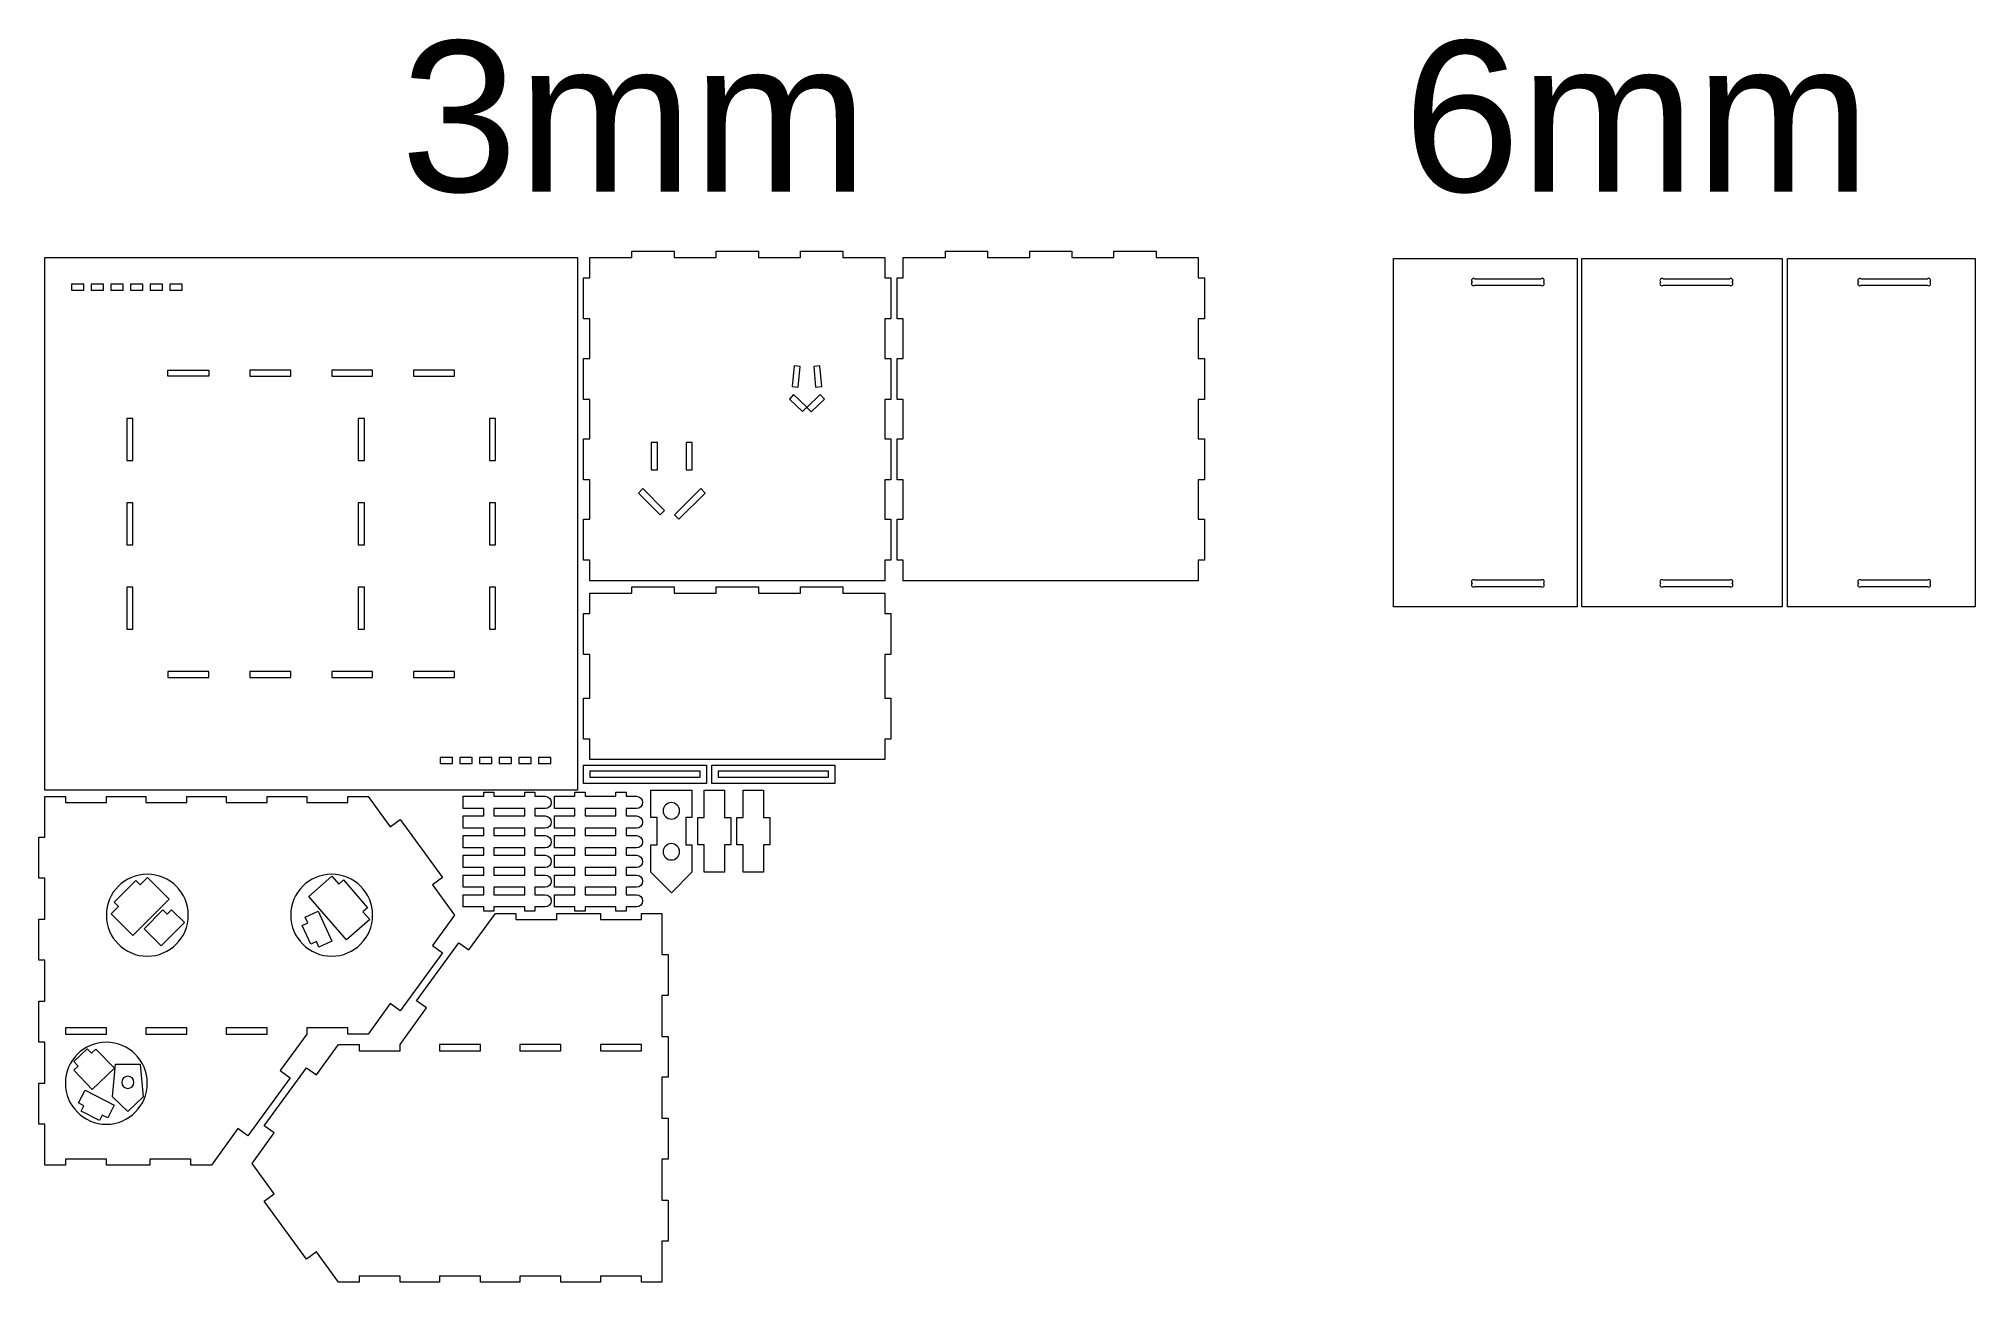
# Model space of a CAD drawing. Header units: millimetres. Extents: x -473 to 473, y -303 to 304.
import ezdxf

# ---------------------------------------------------------------- set-up
doc = ezdxf.new("R2010")
doc.units = ezdxf.units.MM
doc.header["$MEASUREMENT"] = 0
doc.layers.add('Camada 1', color=7, linetype='Continuous')
doc.styles.add('0', font='arial.ttf', dxfattribs={"height": 1})
doc.styles.add('1', font='Arial', dxfattribs={"height": 1})

msp = doc.modelspace()

# ---------------------------------------------------------------- texts
at = {"layer": 'Camada 1', "color": 250}
for s, style, p in [('3mm', '0', (-295.9588, 229.4227)), ('6mm', '1', (193.4145, 229.4227))]:
    msp.add_text(s, height=73.48493, dxfattribs=dict(at, style=style)).set_placement(p)

# ---------------------------------------------------------------- linework, layer by layer
at = {"layer": 'Camada 1', "color": 250, "lineweight": 20}
for points, knots in [([(-203.6427, 39.4897), (-203.6427, 39.4897), (-59.6428, 39.4897), (-59.6428, 39.4897), (-59.6428, 39.4897), (-59.6428, 39.4897), (-59.6428, 49.4897), (-59.6428, 49.4897), (-59.6428, 49.4897), (-59.6428, 49.4897), (-56.6428, 49.4897), (-56.6428, 49.4897), (-56.6428, 49.4897), (-56.6428, 49.4897), (-56.6428, 69.4897), (-56.6428, 69.4897), (-56.6428, 69.4897), (-56.6428, 69.4897), (-59.6428, 69.4897), (-59.6428, 69.4897), (-59.6428, 69.4897), (-59.6428, 69.4897), (-59.6428, 88.7624), (-59.6428, 88.7624), (-59.6428, 88.7624), (-59.6428, 88.7624), (-56.6428, 88.7624), (-56.6428, 88.7624), (-56.6428, 88.7624), (-56.6428, 88.7624), (-56.6428, 108.7623), (-56.6428, 108.7623), (-56.6428, 108.7623), (-56.6428, 108.7623), (-59.6428, 108.7623), (-59.6428, 108.7623), (-59.6428, 108.7623), (-59.6428, 108.7623), (-59.6428, 128.0351), (-59.6428, 128.0351), (-59.6428, 128.0351), (-59.6428, 128.0351), (-56.6428, 128.0351), (-56.6428, 128.0351), (-56.6428, 128.0351), (-56.6428, 128.0351), (-56.6428, 148.0351), (-56.6428, 148.0351), (-56.6428, 148.0351), (-56.6428, 148.0351), (-59.6428, 148.0351), (-59.6428, 148.0351), (-59.6428, 148.0351), (-59.6428, 148.0351), (-59.6428, 167.3078), (-59.6428, 167.3078), (-59.6428, 167.3078), (-59.6428, 167.3078), (-56.6428, 167.3078), (-56.6428, 167.3078), (-56.6428, 167.3078), (-56.6428, 167.3078), (-56.6428, 187.3078), (-56.6428, 187.3078), (-56.6428, 187.3078), (-56.6428, 187.3078), (-59.6428, 187.3078), (-59.6428, 187.3078), (-59.6428, 187.3078), (-59.6428, 187.3078), (-59.6428, 197.3078), (-59.6428, 197.3078), (-59.6428, 197.3078), (-59.6428, 197.3078), (-80.2142, 197.3078), (-80.2142, 197.3078), (-80.2142, 197.3078), (-80.2142, 197.3078), (-80.2142, 200.3078), (-80.2142, 200.3078), (-80.2142, 200.3078), (-80.2142, 200.3078), (-100.7857, 200.3078), (-100.7857, 200.3078), (-100.7857, 200.3078), (-100.7857, 200.3078), (-100.7857, 197.3078), (-100.7857, 197.3078), (-100.7857, 197.3078), (-100.7857, 197.3078), (-121.357, 197.3078), (-121.357, 197.3078), (-121.357, 197.3078), (-121.357, 197.3078), (-121.357, 200.3078), (-121.357, 200.3078), (-121.357, 200.3078), (-121.357, 200.3078), (-141.9284, 200.3078), (-141.9284, 200.3078), (-141.9284, 200.3078), (-141.9284, 200.3078), (-141.9284, 197.3078), (-141.9284, 197.3078), (-141.9284, 197.3078), (-141.9284, 197.3078), (-162.4998, 197.3078), (-162.4998, 197.3078), (-162.4998, 197.3078), (-162.4998, 197.3078), (-162.4998, 200.3078), (-162.4998, 200.3078), (-162.4998, 200.3078), (-162.4998, 200.3078), (-183.0713, 200.3078), (-183.0713, 200.3078), (-183.0713, 200.3078), (-183.0713, 200.3078), (-183.0713, 197.3078), (-183.0713, 197.3078), (-183.0713, 197.3078), (-183.0713, 197.3078), (-203.6427, 197.3078), (-203.6427, 197.3078), (-203.6427, 197.3078), (-203.6427, 197.3078), (-203.6427, 187.3078), (-203.6427, 187.3078), (-203.6427, 187.3078), (-203.6427, 187.3078), (-206.6427, 187.3078), (-206.6427, 187.3078), (-206.6427, 187.3078), (-206.6427, 187.3078), (-206.6427, 167.3078), (-206.6427, 167.3078), (-206.6427, 167.3078), (-206.6427, 167.3078), (-203.6427, 167.3078), (-203.6427, 167.3078), (-203.6427, 167.3078), (-203.6427, 167.3078), (-203.6427, 148.0351), (-203.6427, 148.0351), (-203.6427, 148.0351), (-203.6427, 148.0351), (-206.6427, 148.0351), (-206.6427, 148.0351), (-206.6427, 148.0351), (-206.6427, 148.0351), (-206.6427, 128.0351), (-206.6427, 128.0351), (-206.6427, 128.0351), (-206.6427, 128.0351), (-203.6427, 128.0351), (-203.6427, 128.0351), (-203.6427, 128.0351), (-203.6427, 128.0351), (-203.6427, 108.7623), (-203.6427, 108.7623), (-203.6427, 108.7623), (-203.6427, 108.7623), (-206.6427, 108.7623), (-206.6427, 108.7623), (-206.6427, 108.7623), (-206.6427, 108.7623), (-206.6427, 88.7624), (-206.6427, 88.7624), (-206.6427, 88.7624), (-206.6427, 88.7624), (-203.6427, 88.7624), (-203.6427, 88.7624), (-203.6427, 88.7624), (-203.6427, 88.7624), (-203.6427, 69.4897), (-203.6427, 69.4897), (-203.6427, 69.4897), (-203.6427, 69.4897), (-206.6427, 69.4897), (-206.6427, 69.4897), (-206.6427, 69.4897), (-206.6427, 69.4897), (-206.6427, 49.4897), (-206.6427, 49.4897), (-206.6427, 49.4897), (-206.6427, 49.4897), (-203.6427, 49.4897), (-203.6427, 49.4897), (-203.6427, 49.4897), (-203.6427, 49.4897), (-203.6427, 39.4897), (-203.6427, 39.4897)], [0, 0, 0, 0, 0.02040816, 0.02040816, 0.02040816, 0.02040816, 0.04081633, 0.04081633, 0.04081633, 0.04081633, 0.06122449, 0.06122449, 0.06122449, 0.06122449, 0.08163265, 0.08163265, 0.08163265, 0.08163265, 0.10204082, 0.10204082, 0.10204082, 0.10204082, 0.12244898, 0.12244898, 0.12244898, 0.12244898, 0.14285714, 0.14285714, 0.14285714, 0.14285714, 0.16326531, 0.16326531, 0.16326531, 0.16326531, 0.18367347, 0.18367347, 0.18367347, 0.18367347, 0.20408163, 0.20408163, 0.20408163, 0.20408163, 0.2244898, 0.2244898, 0.2244898, 0.2244898, 0.24489796, 0.24489796, 0.24489796, 0.24489796, 0.26530612, 0.26530612, 0.26530612, 0.26530612, 0.28571429, 0.28571429, 0.28571429, 0.28571429, 0.30612245, 0.30612245, 0.30612245, 0.30612245, 0.32653061, 0.32653061, 0.32653061, 0.32653061, 0.34693878, 0.34693878, 0.34693878, 0.34693878, 0.36734694, 0.36734694, 0.36734694, 0.36734694, 0.3877551, 0.3877551, 0.3877551, 0.3877551, 0.40816327, 0.40816327, 0.40816327, 0.40816327, 0.42857143, 0.42857143, 0.42857143, 0.42857143, 0.44897959, 0.44897959, 0.44897959, 0.44897959, 0.46938776, 0.46938776, 0.46938776, 0.46938776, 0.48979592, 0.48979592, 0.48979592, 0.48979592, 0.51020408, 0.51020408, 0.51020408, 0.51020408, 0.53061224, 0.53061224, 0.53061224, 0.53061224, 0.55102041, 0.55102041, 0.55102041, 0.55102041, 0.57142857, 0.57142857, 0.57142857, 0.57142857, 0.59183673, 0.59183673, 0.59183673, 0.59183673, 0.6122449, 0.6122449, 0.6122449, 0.6122449, 0.63265306, 0.63265306, 0.63265306, 0.63265306, 0.65306122, 0.65306122, 0.65306122, 0.65306122, 0.67346939, 0.67346939, 0.67346939, 0.67346939, 0.69387755, 0.69387755, 0.69387755, 0.69387755, 0.71428571, 0.71428571, 0.71428571, 0.71428571, 0.73469388, 0.73469388, 0.73469388, 0.73469388, 0.75510204, 0.75510204, 0.75510204, 0.75510204, 0.7755102, 0.7755102, 0.7755102, 0.7755102, 0.79591837, 0.79591837, 0.79591837, 0.79591837, 0.81632653, 0.81632653, 0.81632653, 0.81632653, 0.83673469, 0.83673469, 0.83673469, 0.83673469, 0.85714286, 0.85714286, 0.85714286, 0.85714286, 0.87755102, 0.87755102, 0.87755102, 0.87755102, 0.89795918, 0.89795918, 0.89795918, 0.89795918, 0.91836735, 0.91836735, 0.91836735, 0.91836735, 0.93877551, 0.93877551, 0.93877551, 0.93877551, 0.95918367, 0.95918367, 0.95918367, 0.95918367, 1, 1, 1, 1]), ([(-50.6428, 39.4897), (-50.6428, 39.4897), (93.3571, 39.4897), (93.3571, 39.4897), (93.3571, 39.4897), (93.3571, 39.4897), (93.3571, 49.4897), (93.3571, 49.4897), (93.3571, 49.4897), (93.3571, 49.4897), (96.3571, 49.4897), (96.3571, 49.4897), (96.3571, 49.4897), (96.3571, 49.4897), (96.3571, 69.4897), (96.3571, 69.4897), (96.3571, 69.4897), (96.3571, 69.4897), (93.3571, 69.4897), (93.3571, 69.4897), (93.3571, 69.4897), (93.3571, 69.4897), (93.3571, 88.7624), (93.3571, 88.7624), (93.3571, 88.7624), (93.3571, 88.7624), (96.3571, 88.7624), (96.3571, 88.7624), (96.3571, 88.7624), (96.3571, 88.7624), (96.3571, 108.7623), (96.3571, 108.7623), (96.3571, 108.7623), (96.3571, 108.7623), (93.3571, 108.7623), (93.3571, 108.7623), (93.3571, 108.7623), (93.3571, 108.7623), (93.3571, 128.0351), (93.3571, 128.0351), (93.3571, 128.0351), (93.3571, 128.0351), (96.3571, 128.0351), (96.3571, 128.0351), (96.3571, 128.0351), (96.3571, 128.0351), (96.3571, 148.0351), (96.3571, 148.0351), (96.3571, 148.0351), (96.3571, 148.0351), (93.3571, 148.0351), (93.3571, 148.0351), (93.3571, 148.0351), (93.3571, 148.0351), (93.3571, 167.3078), (93.3571, 167.3078), (93.3571, 167.3078), (93.3571, 167.3078), (96.3571, 167.3078), (96.3571, 167.3078), (96.3571, 167.3078), (96.3571, 167.3078), (96.3571, 187.3078), (96.3571, 187.3078), (96.3571, 187.3078), (96.3571, 187.3078), (93.3571, 187.3078), (93.3571, 187.3078), (93.3571, 187.3078), (93.3571, 187.3078), (93.3571, 197.3078), (93.3571, 197.3078), (93.3571, 197.3078), (93.3571, 197.3078), (72.7857, 197.3078), (72.7857, 197.3078), (72.7857, 197.3078), (72.7857, 197.3078), (72.7857, 200.3078), (72.7857, 200.3078), (72.7857, 200.3078), (72.7857, 200.3078), (52.2142, 200.3078), (52.2142, 200.3078), (52.2142, 200.3078), (52.2142, 200.3078), (52.2142, 197.3078), (52.2142, 197.3078), (52.2142, 197.3078), (52.2142, 197.3078), (31.6429, 197.3078), (31.6429, 197.3078), (31.6429, 197.3078), (31.6429, 197.3078), (31.6429, 200.3078), (31.6429, 200.3078), (31.6429, 200.3078), (31.6429, 200.3078), (11.0715, 200.3078), (11.0715, 200.3078), (11.0715, 200.3078), (11.0715, 200.3078), (11.0715, 197.3078), (11.0715, 197.3078), (11.0715, 197.3078), (11.0715, 197.3078), (-9.4999, 197.3078), (-9.4999, 197.3078), (-9.4999, 197.3078), (-9.4999, 197.3078), (-9.4999, 200.3078), (-9.4999, 200.3078), (-9.4999, 200.3078), (-9.4999, 200.3078), (-30.0714, 200.3078), (-30.0714, 200.3078), (-30.0714, 200.3078), (-30.0714, 200.3078), (-30.0714, 197.3078), (-30.0714, 197.3078), (-30.0714, 197.3078), (-30.0714, 197.3078), (-50.6428, 197.3078), (-50.6428, 197.3078), (-50.6428, 197.3078), (-50.6428, 197.3078), (-50.6428, 187.3078), (-50.6428, 187.3078), (-50.6428, 187.3078), (-50.6428, 187.3078), (-53.6428, 187.3078), (-53.6428, 187.3078), (-53.6428, 187.3078), (-53.6428, 187.3078), (-53.6428, 167.3078), (-53.6428, 167.3078), (-53.6428, 167.3078), (-53.6428, 167.3078), (-50.6428, 167.3078), (-50.6428, 167.3078), (-50.6428, 167.3078), (-50.6428, 167.3078), (-50.6428, 148.0351), (-50.6428, 148.0351), (-50.6428, 148.0351), (-50.6428, 148.0351), (-53.6428, 148.0351), (-53.6428, 148.0351), (-53.6428, 148.0351), (-53.6428, 148.0351), (-53.6428, 128.0351), (-53.6428, 128.0351), (-53.6428, 128.0351), (-53.6428, 128.0351), (-50.6428, 128.0351), (-50.6428, 128.0351), (-50.6428, 128.0351), (-50.6428, 128.0351), (-50.6428, 108.7623), (-50.6428, 108.7623), (-50.6428, 108.7623), (-50.6428, 108.7623), (-53.6428, 108.7623), (-53.6428, 108.7623), (-53.6428, 108.7623), (-53.6428, 108.7623), (-53.6428, 88.7624), (-53.6428, 88.7624), (-53.6428, 88.7624), (-53.6428, 88.7624), (-50.6428, 88.7624), (-50.6428, 88.7624), (-50.6428, 88.7624), (-50.6428, 88.7624), (-50.6428, 69.4897), (-50.6428, 69.4897), (-50.6428, 69.4897), (-50.6428, 69.4897), (-53.6428, 69.4897), (-53.6428, 69.4897), (-53.6428, 69.4897), (-53.6428, 69.4897), (-53.6428, 49.4897), (-53.6428, 49.4897), (-53.6428, 49.4897), (-53.6428, 49.4897), (-50.6428, 49.4897), (-50.6428, 49.4897), (-50.6428, 49.4897), (-50.6428, 49.4897), (-50.6428, 39.4897), (-50.6428, 39.4897)], [0, 0, 0, 0, 0.02040816, 0.02040816, 0.02040816, 0.02040816, 0.04081633, 0.04081633, 0.04081633, 0.04081633, 0.06122449, 0.06122449, 0.06122449, 0.06122449, 0.08163265, 0.08163265, 0.08163265, 0.08163265, 0.10204082, 0.10204082, 0.10204082, 0.10204082, 0.12244898, 0.12244898, 0.12244898, 0.12244898, 0.14285714, 0.14285714, 0.14285714, 0.14285714, 0.16326531, 0.16326531, 0.16326531, 0.16326531, 0.18367347, 0.18367347, 0.18367347, 0.18367347, 0.20408163, 0.20408163, 0.20408163, 0.20408163, 0.2244898, 0.2244898, 0.2244898, 0.2244898, 0.24489796, 0.24489796, 0.24489796, 0.24489796, 0.26530612, 0.26530612, 0.26530612, 0.26530612, 0.28571429, 0.28571429, 0.28571429, 0.28571429, 0.30612245, 0.30612245, 0.30612245, 0.30612245, 0.32653061, 0.32653061, 0.32653061, 0.32653061, 0.34693878, 0.34693878, 0.34693878, 0.34693878, 0.36734694, 0.36734694, 0.36734694, 0.36734694, 0.3877551, 0.3877551, 0.3877551, 0.3877551, 0.40816327, 0.40816327, 0.40816327, 0.40816327, 0.42857143, 0.42857143, 0.42857143, 0.42857143, 0.44897959, 0.44897959, 0.44897959, 0.44897959, 0.46938776, 0.46938776, 0.46938776, 0.46938776, 0.48979592, 0.48979592, 0.48979592, 0.48979592, 0.51020408, 0.51020408, 0.51020408, 0.51020408, 0.53061224, 0.53061224, 0.53061224, 0.53061224, 0.55102041, 0.55102041, 0.55102041, 0.55102041, 0.57142857, 0.57142857, 0.57142857, 0.57142857, 0.59183673, 0.59183673, 0.59183673, 0.59183673, 0.6122449, 0.6122449, 0.6122449, 0.6122449, 0.63265306, 0.63265306, 0.63265306, 0.63265306, 0.65306122, 0.65306122, 0.65306122, 0.65306122, 0.67346939, 0.67346939, 0.67346939, 0.67346939, 0.69387755, 0.69387755, 0.69387755, 0.69387755, 0.71428571, 0.71428571, 0.71428571, 0.71428571, 0.73469388, 0.73469388, 0.73469388, 0.73469388, 0.75510204, 0.75510204, 0.75510204, 0.75510204, 0.7755102, 0.7755102, 0.7755102, 0.7755102, 0.79591837, 0.79591837, 0.79591837, 0.79591837, 0.81632653, 0.81632653, 0.81632653, 0.81632653, 0.83673469, 0.83673469, 0.83673469, 0.83673469, 0.85714286, 0.85714286, 0.85714286, 0.85714286, 0.87755102, 0.87755102, 0.87755102, 0.87755102, 0.89795918, 0.89795918, 0.89795918, 0.89795918, 0.91836735, 0.91836735, 0.91836735, 0.91836735, 0.93877551, 0.93877551, 0.93877551, 0.93877551, 0.95918367, 0.95918367, 0.95918367, 0.95918367, 1, 1, 1, 1]), ([(-469.6427, 197.3078), (-469.6427, 197.3078), (-469.6427, -62.6922), (-469.6427, -62.6922), (-469.6427, -62.6922), (-469.6427, -62.6922), (-209.6427, -62.6922), (-209.6427, -62.6922), (-209.6427, -62.6922), (-209.6427, -62.6922), (-209.6427, 197.3078), (-209.6427, 197.3078), (-209.6427, 197.3078), (-209.6427, 197.3078), (-469.6427, 197.3078), (-469.6427, 197.3078)], [0, 0, 0, 0, 0.2, 0.2, 0.2, 0.2, 0.4, 0.4, 0.4, 0.4, 0.6, 0.6, 0.6, 0.6, 1, 1, 1, 1]), ([(-450.6427, 181.3078), (-450.6427, 181.3078), (-456.6427, 181.3078), (-456.6427, 181.3078), (-456.6427, 181.3078), (-456.6427, 181.3078), (-456.6427, 184.3078), (-456.6427, 184.3078), (-456.6427, 184.3078), (-456.6427, 184.3078), (-450.6427, 184.3078), (-450.6427, 184.3078), (-450.6427, 184.3078), (-450.6427, 184.3078), (-450.6427, 181.3078), (-450.6427, 181.3078)], [0, 0, 0, 0, 0.2, 0.2, 0.2, 0.2, 0.4, 0.4, 0.4, 0.4, 0.6, 0.6, 0.6, 0.6, 1, 1, 1, 1]), ([(-441.0427, 181.3078), (-441.0427, 181.3078), (-447.0427, 181.3078), (-447.0427, 181.3078), (-447.0427, 181.3078), (-447.0427, 181.3078), (-447.0427, 184.3078), (-447.0427, 184.3078), (-447.0427, 184.3078), (-447.0427, 184.3078), (-441.0427, 184.3078), (-441.0427, 184.3078), (-441.0427, 184.3078), (-441.0427, 184.3078), (-441.0427, 181.3078), (-441.0427, 181.3078)], [0, 0, 0, 0, 0.2, 0.2, 0.2, 0.2, 0.4, 0.4, 0.4, 0.4, 0.6, 0.6, 0.6, 0.6, 1, 1, 1, 1]), ([(-431.4427, 181.3078), (-431.4427, 181.3078), (-437.4427, 181.3078), (-437.4427, 181.3078), (-437.4427, 181.3078), (-437.4427, 181.3078), (-437.4427, 184.3078), (-437.4427, 184.3078), (-437.4427, 184.3078), (-437.4427, 184.3078), (-431.4427, 184.3078), (-431.4427, 184.3078), (-431.4427, 184.3078), (-431.4427, 184.3078), (-431.4427, 181.3078), (-431.4427, 181.3078)], [0, 0, 0, 0, 0.2, 0.2, 0.2, 0.2, 0.4, 0.4, 0.4, 0.4, 0.6, 0.6, 0.6, 0.6, 1, 1, 1, 1]), ([(-421.8427, 181.3078), (-421.8427, 181.3078), (-427.8427, 181.3078), (-427.8427, 181.3078), (-427.8427, 181.3078), (-427.8427, 181.3078), (-427.8427, 184.3078), (-427.8427, 184.3078), (-427.8427, 184.3078), (-427.8427, 184.3078), (-421.8427, 184.3078), (-421.8427, 184.3078), (-421.8427, 184.3078), (-421.8427, 184.3078), (-421.8427, 181.3078), (-421.8427, 181.3078)], [0, 0, 0, 0, 0.2, 0.2, 0.2, 0.2, 0.4, 0.4, 0.4, 0.4, 0.6, 0.6, 0.6, 0.6, 1, 1, 1, 1]), ([(-412.2427, 181.3078), (-412.2427, 181.3078), (-418.2427, 181.3078), (-418.2427, 181.3078), (-418.2427, 181.3078), (-418.2427, 181.3078), (-418.2427, 184.3078), (-418.2427, 184.3078), (-418.2427, 184.3078), (-418.2427, 184.3078), (-412.2427, 184.3078), (-412.2427, 184.3078), (-412.2427, 184.3078), (-412.2427, 184.3078), (-412.2427, 181.3078), (-412.2427, 181.3078)], [0, 0, 0, 0, 0.2, 0.2, 0.2, 0.2, 0.4, 0.4, 0.4, 0.4, 0.6, 0.6, 0.6, 0.6, 1, 1, 1, 1]), ([(-402.6427, 181.3078), (-402.6427, 181.3078), (-408.6427, 181.3078), (-408.6427, 181.3078), (-408.6427, 181.3078), (-408.6427, 181.3078), (-408.6427, 184.3078), (-408.6427, 184.3078), (-408.6427, 184.3078), (-408.6427, 184.3078), (-402.6427, 184.3078), (-402.6427, 184.3078), (-402.6427, 184.3078), (-402.6427, 184.3078), (-402.6427, 181.3078), (-402.6427, 181.3078)], [0, 0, 0, 0, 0.2, 0.2, 0.2, 0.2, 0.4, 0.4, 0.4, 0.4, 0.6, 0.6, 0.6, 0.6, 1, 1, 1, 1]), ([(-389.6427, 139.3078), (-389.6427, 139.3078), (-389.6427, 142.3078), (-389.6427, 142.3078), (-389.6427, 142.3078), (-389.6427, 142.3078), (-409.6427, 142.3078), (-409.6427, 142.3078), (-409.6427, 142.3078), (-409.6427, 142.3078), (-409.6427, 139.3078), (-409.6427, 139.3078), (-409.6427, 139.3078), (-409.6427, 139.3078), (-389.6427, 139.3078), (-389.6427, 139.3078)], [0, 0, 0, 0, 0.2, 0.2, 0.2, 0.2, 0.4, 0.4, 0.4, 0.4, 0.6, 0.6, 0.6, 0.6, 1, 1, 1, 1]), ([(-349.6427, 139.3078), (-349.6427, 139.3078), (-369.6427, 139.3078), (-369.6427, 139.3078), (-369.6427, 139.3078), (-369.6427, 139.3078), (-369.6427, 142.3078), (-369.6427, 142.3078), (-369.6427, 142.3078), (-369.6427, 142.3078), (-349.6427, 142.3078), (-349.6427, 142.3078), (-349.6427, 142.3078), (-349.6427, 142.3078), (-349.6427, 139.3078), (-349.6427, 139.3078)], [0, 0, 0, 0, 0.2, 0.2, 0.2, 0.2, 0.4, 0.4, 0.4, 0.4, 0.6, 0.6, 0.6, 0.6, 1, 1, 1, 1]), ([(-309.6427, 139.3078), (-309.6427, 139.3078), (-329.6427, 139.3078), (-329.6427, 139.3078), (-329.6427, 139.3078), (-329.6427, 139.3078), (-329.6427, 142.3078), (-329.6427, 142.3078), (-329.6427, 142.3078), (-329.6427, 142.3078), (-309.6427, 142.3078), (-309.6427, 142.3078), (-309.6427, 142.3078), (-309.6427, 142.3078), (-309.6427, 139.3078), (-309.6427, 139.3078)], [0, 0, 0, 0, 0.2, 0.2, 0.2, 0.2, 0.4, 0.4, 0.4, 0.4, 0.6, 0.6, 0.6, 0.6, 1, 1, 1, 1]), ([(-269.6427, 139.3078), (-269.6427, 139.3078), (-289.6427, 139.3078), (-289.6427, 139.3078), (-289.6427, 139.3078), (-289.6427, 139.3078), (-289.6427, 142.3078), (-289.6427, 142.3078), (-289.6427, 142.3078), (-289.6427, 142.3078), (-269.6427, 142.3078), (-269.6427, 142.3078), (-269.6427, 142.3078), (-269.6427, 142.3078), (-269.6427, 139.3078), (-269.6427, 139.3078)], [0, 0, 0, 0, 0.2, 0.2, 0.2, 0.2, 0.4, 0.4, 0.4, 0.4, 0.6, 0.6, 0.6, 0.6, 1, 1, 1, 1]), ([(-101.8759, 134.0147), (-101.8759, 134.0147), (-104.8628, 134.2947), (-104.8628, 134.2947), (-104.8628, 134.2947), (-104.8628, 134.2947), (-103.9228, 144.3209), (-103.9228, 144.3209), (-103.9228, 144.3209), (-103.9228, 144.3209), (-100.9359, 144.0409), (-100.9359, 144.0409), (-100.9359, 144.0409), (-100.9359, 144.0409), (-101.8759, 134.0147), (-101.8759, 134.0147)], [0, 0, 0, 0, 0.2, 0.2, 0.2, 0.2, 0.4, 0.4, 0.4, 0.4, 0.6, 0.6, 0.6, 0.6, 1, 1, 1, 1]), ([(-90.4228, 134.2947), (-90.4228, 134.2947), (-93.4097, 134.0147), (-93.4097, 134.0147), (-93.4097, 134.0147), (-93.4097, 134.0147), (-94.3497, 144.0409), (-94.3497, 144.0409), (-94.3497, 144.0409), (-94.3497, 144.0409), (-91.3628, 144.3209), (-91.3628, 144.3209), (-91.3628, 144.3209), (-91.3628, 144.3209), (-90.4228, 134.2947), (-90.4228, 134.2947)], [0, 0, 0, 0, 0.2, 0.2, 0.2, 0.2, 0.4, 0.4, 0.4, 0.4, 0.6, 0.6, 0.6, 0.6, 1, 1, 1, 1]), ([(-99.8647, 122.0821), (-99.8647, 122.0821), (-106.2129, 128.1764), (-106.2129, 128.1764), (-106.2129, 128.1764), (-106.2129, 128.1764), (-104.1353, 130.3406), (-104.1353, 130.3406), (-104.1353, 130.3406), (-104.1353, 130.3406), (-97.7871, 124.2463), (-97.7871, 124.2463), (-97.7871, 124.2463), (-97.7871, 124.2463), (-99.8647, 122.0821), (-99.8647, 122.0821)], [0, 0, 0, 0, 0.2, 0.2, 0.2, 0.2, 0.4, 0.4, 0.4, 0.4, 0.6, 0.6, 0.6, 0.6, 1, 1, 1, 1]), ([(-89.0727, 128.1764), (-89.0727, 128.1764), (-95.5652, 121.9436), (-95.5652, 121.9436), (-95.5652, 121.9436), (-95.5652, 121.9436), (-97.6428, 124.1078), (-97.6428, 124.1078), (-97.6428, 124.1078), (-97.6428, 124.1078), (-91.1503, 130.3406), (-91.1503, 130.3406), (-91.1503, 130.3406), (-91.1503, 130.3406), (-89.0727, 128.1764), (-89.0727, 128.1764)], [0, 0, 0, 0, 0.2, 0.2, 0.2, 0.2, 0.4, 0.4, 0.4, 0.4, 0.6, 0.6, 0.6, 0.6, 1, 1, 1, 1]), ([(-426.6427, 98.1649), (-426.6427, 98.1649), (-429.6427, 98.1649), (-429.6427, 98.1649), (-429.6427, 98.1649), (-429.6427, 98.1649), (-429.6427, 118.7364), (-429.6427, 118.7364), (-429.6427, 118.7364), (-429.6427, 118.7364), (-426.6427, 118.7364), (-426.6427, 118.7364), (-426.6427, 118.7364), (-426.6427, 118.7364), (-426.6427, 98.1649), (-426.6427, 98.1649)], [0, 0, 0, 0, 0.2, 0.2, 0.2, 0.2, 0.4, 0.4, 0.4, 0.4, 0.6, 0.6, 0.6, 0.6, 1, 1, 1, 1]), ([(-313.6427, 98.1649), (-313.6427, 98.1649), (-316.6427, 98.1649), (-316.6427, 98.1649), (-316.6427, 98.1649), (-316.6427, 98.1649), (-316.6427, 118.7364), (-316.6427, 118.7364), (-316.6427, 118.7364), (-316.6427, 118.7364), (-313.6427, 118.7364), (-313.6427, 118.7364), (-313.6427, 118.7364), (-313.6427, 118.7364), (-313.6427, 98.1649), (-313.6427, 98.1649)], [0, 0, 0, 0, 0.2, 0.2, 0.2, 0.2, 0.4, 0.4, 0.4, 0.4, 0.6, 0.6, 0.6, 0.6, 1, 1, 1, 1]), ([(-252.6427, 98.1649), (-252.6427, 98.1649), (-252.6427, 118.7364), (-252.6427, 118.7364), (-252.6427, 118.7364), (-252.6427, 118.7364), (-249.6427, 118.7364), (-249.6427, 118.7364), (-249.6427, 118.7364), (-249.6427, 118.7364), (-249.6427, 98.1649), (-249.6427, 98.1649), (-249.6427, 98.1649), (-249.6427, 98.1649), (-252.6427, 98.1649), (-252.6427, 98.1649)], [0, 0, 0, 0, 0.2, 0.2, 0.2, 0.2, 0.4, 0.4, 0.4, 0.4, 0.6, 0.6, 0.6, 0.6, 1, 1, 1, 1]), ([(-170.6427, 93.6412), (-170.6427, 93.6412), (-173.6427, 93.6412), (-173.6427, 93.6412), (-173.6427, 93.6412), (-173.6427, 93.6412), (-173.6427, 106.9746), (-173.6427, 106.9746), (-173.6427, 106.9746), (-173.6427, 106.9746), (-170.6427, 106.9746), (-170.6427, 106.9746), (-170.6427, 106.9746), (-170.6427, 106.9746), (-170.6427, 93.6412), (-170.6427, 93.6412)], [0, 0, 0, 0, 0.2, 0.2, 0.2, 0.2, 0.4, 0.4, 0.4, 0.4, 0.6, 0.6, 0.6, 0.6, 1, 1, 1, 1]), ([(-153.6427, 93.6412), (-153.6427, 93.6412), (-156.6427, 93.6412), (-156.6427, 93.6412), (-156.6427, 93.6412), (-156.6427, 93.6412), (-156.6427, 106.9746), (-156.6427, 106.9746), (-156.6427, 106.9746), (-156.6427, 106.9746), (-153.6427, 106.9746), (-153.6427, 106.9746), (-153.6427, 106.9746), (-153.6427, 106.9746), (-153.6427, 93.6412), (-153.6427, 93.6412)], [0, 0, 0, 0, 0.2, 0.2, 0.2, 0.2, 0.4, 0.4, 0.4, 0.4, 0.6, 0.6, 0.6, 0.6, 1, 1, 1, 1]), ([(-426.6427, 57.0221), (-426.6427, 57.0221), (-429.6427, 57.0221), (-429.6427, 57.0221), (-429.6427, 57.0221), (-429.6427, 57.0221), (-429.6427, 77.5935), (-429.6427, 77.5935), (-429.6427, 77.5935), (-429.6427, 77.5935), (-426.6427, 77.5935), (-426.6427, 77.5935), (-426.6427, 77.5935), (-426.6427, 77.5935), (-426.6427, 57.0221), (-426.6427, 57.0221)], [0, 0, 0, 0, 0.2, 0.2, 0.2, 0.2, 0.4, 0.4, 0.4, 0.4, 0.6, 0.6, 0.6, 0.6, 1, 1, 1, 1]), ([(-313.6427, 57.0221), (-313.6427, 57.0221), (-316.6427, 57.0221), (-316.6427, 57.0221), (-316.6427, 57.0221), (-316.6427, 57.0221), (-316.6427, 77.5935), (-316.6427, 77.5935), (-316.6427, 77.5935), (-316.6427, 77.5935), (-313.6427, 77.5935), (-313.6427, 77.5935), (-313.6427, 77.5935), (-313.6427, 77.5935), (-313.6427, 57.0221), (-313.6427, 57.0221)], [0, 0, 0, 0, 0.2, 0.2, 0.2, 0.2, 0.4, 0.4, 0.4, 0.4, 0.6, 0.6, 0.6, 0.6, 1, 1, 1, 1]), ([(-252.6427, 57.0221), (-252.6427, 57.0221), (-252.6427, 77.5935), (-252.6427, 77.5935), (-252.6427, 77.5935), (-252.6427, 77.5935), (-249.6427, 77.5935), (-249.6427, 77.5935), (-249.6427, 77.5935), (-249.6427, 77.5935), (-249.6427, 57.0221), (-249.6427, 57.0221), (-249.6427, 57.0221), (-249.6427, 57.0221), (-252.6427, 57.0221), (-252.6427, 57.0221)], [0, 0, 0, 0, 0.2, 0.2, 0.2, 0.2, 0.4, 0.4, 0.4, 0.4, 0.6, 0.6, 0.6, 0.6, 1, 1, 1, 1]), ([(-177.7848, 84.45), (-177.7848, 84.45), (-167.1782, 73.8434), (-167.1782, 73.8434), (-167.1782, 73.8434), (-167.1782, 73.8434), (-169.2996, 71.7221), (-169.2996, 71.7221), (-169.2996, 71.7221), (-169.2996, 71.7221), (-179.9062, 82.3287), (-179.9062, 82.3287), (-179.9062, 82.3287), (-179.9062, 82.3287), (-177.7848, 84.45), (-177.7848, 84.45)], [0, 0, 0, 0, 0.2, 0.2, 0.2, 0.2, 0.4, 0.4, 0.4, 0.4, 0.6, 0.6, 0.6, 0.6, 1, 1, 1, 1]), ([(-147.3792, 82.3287), (-147.3792, 82.3287), (-160.1072, 69.6008), (-160.1072, 69.6008), (-160.1072, 69.6008), (-160.1072, 69.6008), (-162.2285, 71.7221), (-162.2285, 71.7221), (-162.2285, 71.7221), (-162.2285, 71.7221), (-149.5006, 84.45), (-149.5006, 84.45), (-149.5006, 84.45), (-149.5006, 84.45), (-147.3792, 82.3287), (-147.3792, 82.3287)], [0, 0, 0, 0, 0.2, 0.2, 0.2, 0.2, 0.4, 0.4, 0.4, 0.4, 0.6, 0.6, 0.6, 0.6, 1, 1, 1, 1]), ([(-426.6427, 15.8792), (-426.6427, 15.8792), (-429.6427, 15.8792), (-429.6427, 15.8792), (-429.6427, 15.8792), (-429.6427, 15.8792), (-429.6427, 36.4507), (-429.6427, 36.4507), (-429.6427, 36.4507), (-429.6427, 36.4507), (-426.6427, 36.4507), (-426.6427, 36.4507), (-426.6427, 36.4507), (-426.6427, 36.4507), (-426.6427, 15.8792), (-426.6427, 15.8792)], [0, 0, 0, 0, 0.2, 0.2, 0.2, 0.2, 0.4, 0.4, 0.4, 0.4, 0.6, 0.6, 0.6, 0.6, 1, 1, 1, 1]), ([(-313.6427, 15.8792), (-313.6427, 15.8792), (-316.6427, 15.8792), (-316.6427, 15.8792), (-316.6427, 15.8792), (-316.6427, 15.8792), (-316.6427, 36.4507), (-316.6427, 36.4507), (-316.6427, 36.4507), (-316.6427, 36.4507), (-313.6427, 36.4507), (-313.6427, 36.4507), (-313.6427, 36.4507), (-313.6427, 36.4507), (-313.6427, 15.8792), (-313.6427, 15.8792)], [0, 0, 0, 0, 0.2, 0.2, 0.2, 0.2, 0.4, 0.4, 0.4, 0.4, 0.6, 0.6, 0.6, 0.6, 1, 1, 1, 1]), ([(-252.6427, 15.8792), (-252.6427, 15.8792), (-252.6427, 36.4507), (-252.6427, 36.4507), (-252.6427, 36.4507), (-252.6427, 36.4507), (-249.6427, 36.4507), (-249.6427, 36.4507), (-249.6427, 36.4507), (-249.6427, 36.4507), (-249.6427, 15.8792), (-249.6427, 15.8792), (-249.6427, 15.8792), (-249.6427, 15.8792), (-252.6427, 15.8792), (-252.6427, 15.8792)], [0, 0, 0, 0, 0.2, 0.2, 0.2, 0.2, 0.4, 0.4, 0.4, 0.4, 0.6, 0.6, 0.6, 0.6, 1, 1, 1, 1]), ([(-203.6427, -47.7831), (-203.6427, -47.7831), (-59.6427, -47.7831), (-59.6427, -47.7831), (-59.6427, -47.7831), (-59.6427, -47.7831), (-59.6427, -37.7831), (-59.6427, -37.7831), (-59.6427, -37.7831), (-59.6427, -37.7831), (-56.6427, -37.7831), (-56.6427, -37.7831), (-56.6427, -37.7831), (-56.6427, -37.7831), (-56.6427, -17.7831), (-56.6427, -17.7831), (-56.6427, -17.7831), (-56.6427, -17.7831), (-59.6427, -17.7831), (-59.6427, -17.7831), (-59.6427, -17.7831), (-59.6427, -17.7831), (-59.6427, 3.4897), (-59.6427, 3.4897), (-59.6427, 3.4897), (-59.6427, 3.4897), (-56.6427, 3.4897), (-56.6427, 3.4897), (-56.6427, 3.4897), (-56.6427, 3.4897), (-56.6427, 23.4897), (-56.6427, 23.4897), (-56.6427, 23.4897), (-56.6427, 23.4897), (-59.6427, 23.4897), (-59.6427, 23.4897), (-59.6427, 23.4897), (-59.6427, 23.4897), (-59.6427, 33.4897), (-59.6427, 33.4897), (-59.6427, 33.4897), (-59.6427, 33.4897), (-80.2141, 33.4897), (-80.2141, 33.4897), (-80.2141, 33.4897), (-80.2141, 33.4897), (-80.2141, 36.4897), (-80.2141, 36.4897), (-80.2141, 36.4897), (-80.2141, 36.4897), (-100.7856, 36.4897), (-100.7856, 36.4897), (-100.7856, 36.4897), (-100.7856, 36.4897), (-100.7856, 33.4897), (-100.7856, 33.4897), (-100.7856, 33.4897), (-100.7856, 33.4897), (-121.357, 33.4897), (-121.357, 33.4897), (-121.357, 33.4897), (-121.357, 33.4897), (-121.357, 36.4897), (-121.357, 36.4897), (-121.357, 36.4897), (-121.357, 36.4897), (-141.9284, 36.4897), (-141.9284, 36.4897), (-141.9284, 36.4897), (-141.9284, 36.4897), (-141.9284, 33.4897), (-141.9284, 33.4897), (-141.9284, 33.4897), (-141.9284, 33.4897), (-162.4998, 33.4897), (-162.4998, 33.4897), (-162.4998, 33.4897), (-162.4998, 33.4897), (-162.4998, 36.4897), (-162.4998, 36.4897), (-162.4998, 36.4897), (-162.4998, 36.4897), (-183.0713, 36.4897), (-183.0713, 36.4897), (-183.0713, 36.4897), (-183.0713, 36.4897), (-183.0713, 33.4897), (-183.0713, 33.4897), (-183.0713, 33.4897), (-183.0713, 33.4897), (-203.6427, 33.4897), (-203.6427, 33.4897), (-203.6427, 33.4897), (-203.6427, 33.4897), (-203.6427, 23.4897), (-203.6427, 23.4897), (-203.6427, 23.4897), (-203.6427, 23.4897), (-206.6427, 23.4897), (-206.6427, 23.4897), (-206.6427, 23.4897), (-206.6427, 23.4897), (-206.6427, 3.4897), (-206.6427, 3.4897), (-206.6427, 3.4897), (-206.6427, 3.4897), (-203.6427, 3.4897), (-203.6427, 3.4897), (-203.6427, 3.4897), (-203.6427, 3.4897), (-203.6427, -17.7831), (-203.6427, -17.7831), (-203.6427, -17.7831), (-203.6427, -17.7831), (-206.6427, -17.7831), (-206.6427, -17.7831), (-206.6427, -17.7831), (-206.6427, -17.7831), (-206.6427, -37.7831), (-206.6427, -37.7831), (-206.6427, -37.7831), (-206.6427, -37.7831), (-203.6427, -37.7831), (-203.6427, -37.7831), (-203.6427, -37.7831), (-203.6427, -37.7831), (-203.6427, -47.7831), (-203.6427, -47.7831)], [0, 0, 0, 0, 0.03030303, 0.03030303, 0.03030303, 0.03030303, 0.06060606, 0.06060606, 0.06060606, 0.06060606, 0.09090909, 0.09090909, 0.09090909, 0.09090909, 0.12121212, 0.12121212, 0.12121212, 0.12121212, 0.15151515, 0.15151515, 0.15151515, 0.15151515, 0.18181818, 0.18181818, 0.18181818, 0.18181818, 0.21212121, 0.21212121, 0.21212121, 0.21212121, 0.24242424, 0.24242424, 0.24242424, 0.24242424, 0.27272727, 0.27272727, 0.27272727, 0.27272727, 0.3030303, 0.3030303, 0.3030303, 0.3030303, 0.33333333, 0.33333333, 0.33333333, 0.33333333, 0.36363636, 0.36363636, 0.36363636, 0.36363636, 0.39393939, 0.39393939, 0.39393939, 0.39393939, 0.42424242, 0.42424242, 0.42424242, 0.42424242, 0.45454545, 0.45454545, 0.45454545, 0.45454545, 0.48484848, 0.48484848, 0.48484848, 0.48484848, 0.51515152, 0.51515152, 0.51515152, 0.51515152, 0.54545455, 0.54545455, 0.54545455, 0.54545455, 0.57575758, 0.57575758, 0.57575758, 0.57575758, 0.60606061, 0.60606061, 0.60606061, 0.60606061, 0.63636364, 0.63636364, 0.63636364, 0.63636364, 0.66666667, 0.66666667, 0.66666667, 0.66666667, 0.6969697, 0.6969697, 0.6969697, 0.6969697, 0.72727273, 0.72727273, 0.72727273, 0.72727273, 0.75757576, 0.75757576, 0.75757576, 0.75757576, 0.78787879, 0.78787879, 0.78787879, 0.78787879, 0.81818182, 0.81818182, 0.81818182, 0.81818182, 0.84848485, 0.84848485, 0.84848485, 0.84848485, 0.87878788, 0.87878788, 0.87878788, 0.87878788, 0.90909091, 0.90909091, 0.90909091, 0.90909091, 0.93939394, 0.93939394, 0.93939394, 0.93939394, 1, 1, 1, 1]), ([(-389.6427, -7.6922), (-389.6427, -7.6922), (-409.6427, -7.6922), (-409.6427, -7.6922), (-409.6427, -7.6922), (-409.6427, -7.6922), (-409.6427, -4.6922), (-409.6427, -4.6922), (-409.6427, -4.6922), (-409.6427, -4.6922), (-389.6427, -4.6922), (-389.6427, -4.6922), (-389.6427, -4.6922), (-389.6427, -4.6922), (-389.6427, -7.6922), (-389.6427, -7.6922)], [0, 0, 0, 0, 0.2, 0.2, 0.2, 0.2, 0.4, 0.4, 0.4, 0.4, 0.6, 0.6, 0.6, 0.6, 1, 1, 1, 1]), ([(-349.6427, -7.6922), (-349.6427, -7.6922), (-369.6427, -7.6922), (-369.6427, -7.6922), (-369.6427, -7.6922), (-369.6427, -7.6922), (-369.6427, -4.6922), (-369.6427, -4.6922), (-369.6427, -4.6922), (-369.6427, -4.6922), (-349.6427, -4.6922), (-349.6427, -4.6922), (-349.6427, -4.6922), (-349.6427, -4.6922), (-349.6427, -7.6922), (-349.6427, -7.6922)], [0, 0, 0, 0, 0.2, 0.2, 0.2, 0.2, 0.4, 0.4, 0.4, 0.4, 0.6, 0.6, 0.6, 0.6, 1, 1, 1, 1]), ([(-309.6427, -7.6922), (-309.6427, -7.6922), (-329.6427, -7.6922), (-329.6427, -7.6922), (-329.6427, -7.6922), (-329.6427, -7.6922), (-329.6427, -4.6922), (-329.6427, -4.6922), (-329.6427, -4.6922), (-329.6427, -4.6922), (-309.6427, -4.6922), (-309.6427, -4.6922), (-309.6427, -4.6922), (-309.6427, -4.6922), (-309.6427, -7.6922), (-309.6427, -7.6922)], [0, 0, 0, 0, 0.2, 0.2, 0.2, 0.2, 0.4, 0.4, 0.4, 0.4, 0.6, 0.6, 0.6, 0.6, 1, 1, 1, 1]), ([(-289.6427, -7.6922), (-289.6427, -7.6922), (-289.6427, -4.6922), (-289.6427, -4.6922), (-289.6427, -4.6922), (-289.6427, -4.6922), (-269.6427, -4.6922), (-269.6427, -4.6922), (-269.6427, -4.6922), (-269.6427, -4.6922), (-269.6427, -7.6922), (-269.6427, -7.6922), (-269.6427, -7.6922), (-269.6427, -7.6922), (-289.6427, -7.6922), (-289.6427, -7.6922)], [0, 0, 0, 0, 0.2, 0.2, 0.2, 0.2, 0.4, 0.4, 0.4, 0.4, 0.6, 0.6, 0.6, 0.6, 1, 1, 1, 1]), ([(-276.6427, -49.6922), (-276.6427, -49.6922), (-276.6427, -46.6922), (-276.6427, -46.6922), (-276.6427, -46.6922), (-276.6427, -46.6922), (-270.6427, -46.6922), (-270.6427, -46.6922), (-270.6427, -46.6922), (-270.6427, -46.6922), (-270.6427, -49.6922), (-270.6427, -49.6922), (-270.6427, -49.6922), (-270.6427, -49.6922), (-276.6427, -49.6922), (-276.6427, -49.6922)], [0, 0, 0, 0, 0.2, 0.2, 0.2, 0.2, 0.4, 0.4, 0.4, 0.4, 0.6, 0.6, 0.6, 0.6, 1, 1, 1, 1]), ([(-267.0427, -49.6922), (-267.0427, -49.6922), (-267.0427, -46.6922), (-267.0427, -46.6922), (-267.0427, -46.6922), (-267.0427, -46.6922), (-261.0427, -46.6922), (-261.0427, -46.6922), (-261.0427, -46.6922), (-261.0427, -46.6922), (-261.0427, -49.6922), (-261.0427, -49.6922), (-261.0427, -49.6922), (-261.0427, -49.6922), (-267.0427, -49.6922), (-267.0427, -49.6922)], [0, 0, 0, 0, 0.2, 0.2, 0.2, 0.2, 0.4, 0.4, 0.4, 0.4, 0.6, 0.6, 0.6, 0.6, 1, 1, 1, 1]), ([(-257.4427, -49.6922), (-257.4427, -49.6922), (-257.4427, -46.6922), (-257.4427, -46.6922), (-257.4427, -46.6922), (-257.4427, -46.6922), (-251.4427, -46.6922), (-251.4427, -46.6922), (-251.4427, -46.6922), (-251.4427, -46.6922), (-251.4427, -49.6922), (-251.4427, -49.6922), (-251.4427, -49.6922), (-251.4427, -49.6922), (-257.4427, -49.6922), (-257.4427, -49.6922)], [0, 0, 0, 0, 0.2, 0.2, 0.2, 0.2, 0.4, 0.4, 0.4, 0.4, 0.6, 0.6, 0.6, 0.6, 1, 1, 1, 1]), ([(-247.8427, -49.6922), (-247.8427, -49.6922), (-247.8427, -46.6922), (-247.8427, -46.6922), (-247.8427, -46.6922), (-247.8427, -46.6922), (-241.8427, -46.6922), (-241.8427, -46.6922), (-241.8427, -46.6922), (-241.8427, -46.6922), (-241.8427, -49.6922), (-241.8427, -49.6922), (-241.8427, -49.6922), (-241.8427, -49.6922), (-247.8427, -49.6922), (-247.8427, -49.6922)], [0, 0, 0, 0, 0.2, 0.2, 0.2, 0.2, 0.4, 0.4, 0.4, 0.4, 0.6, 0.6, 0.6, 0.6, 1, 1, 1, 1]), ([(-238.2427, -49.6922), (-238.2427, -49.6922), (-238.2427, -46.6922), (-238.2427, -46.6922), (-238.2427, -46.6922), (-238.2427, -46.6922), (-232.2427, -46.6922), (-232.2427, -46.6922), (-232.2427, -46.6922), (-232.2427, -46.6922), (-232.2427, -49.6922), (-232.2427, -49.6922), (-232.2427, -49.6922), (-232.2427, -49.6922), (-238.2427, -49.6922), (-238.2427, -49.6922)], [0, 0, 0, 0, 0.2, 0.2, 0.2, 0.2, 0.4, 0.4, 0.4, 0.4, 0.6, 0.6, 0.6, 0.6, 1, 1, 1, 1]), ([(-228.6427, -49.6922), (-228.6427, -49.6922), (-228.6427, -46.6922), (-228.6427, -46.6922), (-228.6427, -46.6922), (-228.6427, -46.6922), (-222.6427, -46.6922), (-222.6427, -46.6922), (-222.6427, -46.6922), (-222.6427, -46.6922), (-222.6427, -49.6922), (-222.6427, -49.6922), (-222.6427, -49.6922), (-222.6427, -49.6922), (-228.6427, -49.6922), (-228.6427, -49.6922)], [0, 0, 0, 0, 0.2, 0.2, 0.2, 0.2, 0.4, 0.4, 0.4, 0.4, 0.6, 0.6, 0.6, 0.6, 1, 1, 1, 1]), ([(-206.7126, -59.4122), (-206.7126, -59.4122), (-146.7127, -59.4122), (-146.7127, -59.4122), (-146.7127, -59.4122), (-146.7127, -59.4122), (-146.7127, -50.4122), (-146.7127, -50.4122), (-146.7127, -50.4122), (-146.7127, -50.4122), (-206.7126, -50.4122), (-206.7126, -50.4122), (-206.7126, -50.4122), (-206.7126, -50.4122), (-206.7126, -59.4122), (-206.7126, -59.4122)], [0, 0, 0, 0, 0.2, 0.2, 0.2, 0.2, 0.4, 0.4, 0.4, 0.4, 0.6, 0.6, 0.6, 0.6, 1, 1, 1, 1]), ([(-203.7126, -53.4122), (-203.7126, -53.4122), (-149.7127, -53.4122), (-149.7127, -53.4122), (-149.7127, -53.4122), (-149.7127, -53.4122), (-149.7127, -56.4122), (-149.7127, -56.4122), (-149.7127, -56.4122), (-149.7127, -56.4122), (-203.7126, -56.4122), (-203.7126, -56.4122), (-203.7126, -56.4122), (-203.7126, -56.4122), (-203.7126, -53.4122), (-203.7126, -53.4122)], [0, 0, 0, 0, 0.2, 0.2, 0.2, 0.2, 0.4, 0.4, 0.4, 0.4, 0.6, 0.6, 0.6, 0.6, 1, 1, 1, 1]), ([(-144.0592, -59.4122), (-144.0592, -59.4122), (-84.0593, -59.4122), (-84.0593, -59.4122), (-84.0593, -59.4122), (-84.0593, -59.4122), (-84.0593, -50.4122), (-84.0593, -50.4122), (-84.0593, -50.4122), (-84.0593, -50.4122), (-144.0592, -50.4122), (-144.0592, -50.4122), (-144.0592, -50.4122), (-144.0592, -50.4122), (-144.0592, -59.4122), (-144.0592, -59.4122)], [0, 0, 0, 0, 0.2, 0.2, 0.2, 0.2, 0.4, 0.4, 0.4, 0.4, 0.6, 0.6, 0.6, 0.6, 1, 1, 1, 1]), ([(-141.0592, -53.4122), (-141.0592, -53.4122), (-87.0593, -53.4122), (-87.0593, -53.4122), (-87.0593, -53.4122), (-87.0593, -53.4122), (-87.0593, -56.4122), (-87.0593, -56.4122), (-87.0593, -56.4122), (-87.0593, -56.4122), (-141.0592, -56.4122), (-141.0592, -56.4122), (-141.0592, -56.4122), (-141.0592, -56.4122), (-141.0592, -53.4122), (-141.0592, -53.4122)], [0, 0, 0, 0, 0.2, 0.2, 0.2, 0.2, 0.4, 0.4, 0.4, 0.4, 0.6, 0.6, 0.6, 0.6, 1, 1, 1, 1]), ([(-275.5882, -105.3161), (-275.5882, -105.3161), (-296.1742, -77.0103), (-296.1742, -77.0103), (-296.1742, -77.0103), (-296.1742, -77.0103), (-301.0266, -80.5393), (-301.0266, -80.5393), (-301.0266, -80.5393), (-301.0266, -80.5393), (-311.8245, -65.6922), (-311.8245, -65.6922), (-311.8245, -65.6922), (-311.8245, -65.6922), (-321.8245, -65.6922), (-321.8245, -65.6922), (-321.8245, -65.6922), (-321.8245, -65.6922), (-321.8245, -68.6922), (-321.8245, -68.6922), (-321.8245, -68.6922), (-321.8245, -68.6922), (-341.8245, -68.6922), (-341.8245, -68.6922), (-341.8245, -68.6922), (-341.8245, -68.6922), (-341.8245, -65.6922), (-341.8245, -65.6922), (-341.8245, -65.6922), (-341.8245, -65.6922), (-361.0972, -65.6922), (-361.0972, -65.6922), (-361.0972, -65.6922), (-361.0972, -65.6922), (-361.0972, -68.6922), (-361.0972, -68.6922), (-361.0972, -68.6922), (-361.0972, -68.6922), (-381.0972, -68.6922), (-381.0972, -68.6922), (-381.0972, -68.6922), (-381.0972, -68.6922), (-381.0972, -65.6922), (-381.0972, -65.6922), (-381.0972, -65.6922), (-381.0972, -65.6922), (-400.37, -65.6922), (-400.37, -65.6922), (-400.37, -65.6922), (-400.37, -65.6922), (-400.37, -68.6922), (-400.37, -68.6922), (-400.37, -68.6922), (-400.37, -68.6922), (-420.37, -68.6922), (-420.37, -68.6922), (-420.37, -68.6922), (-420.37, -68.6922), (-420.37, -65.6922), (-420.37, -65.6922), (-420.37, -65.6922), (-420.37, -65.6922), (-439.6427, -65.6922), (-439.6427, -65.6922), (-439.6427, -65.6922), (-439.6427, -65.6922), (-439.6427, -68.6922), (-439.6427, -68.6922), (-439.6427, -68.6922), (-439.6427, -68.6922), (-459.6427, -68.6922), (-459.6427, -68.6922), (-459.6427, -68.6922), (-459.6427, -68.6922), (-459.6427, -65.6922), (-459.6427, -65.6922), (-459.6427, -65.6922), (-459.6427, -65.6922), (-469.6427, -65.6922), (-469.6427, -65.6922), (-469.6427, -65.6922), (-469.6427, -65.6922), (-469.6427, -85.6922), (-469.6427, -85.6922), (-469.6427, -85.6922), (-469.6427, -85.6922), (-472.6427, -85.6922), (-472.6427, -85.6922), (-472.6427, -85.6922), (-472.6427, -85.6922), (-472.6427, -105.6922), (-472.6427, -105.6922), (-472.6427, -105.6922), (-472.6427, -105.6922), (-469.6427, -105.6922), (-469.6427, -105.6922), (-469.6427, -105.6922), (-469.6427, -105.6922), (-469.6427, -125.6922), (-469.6427, -125.6922), (-469.6427, -125.6922), (-469.6427, -125.6922), (-472.6427, -125.6922), (-472.6427, -125.6922), (-472.6427, -125.6922), (-472.6427, -125.6922), (-472.6427, -145.6922), (-472.6427, -145.6922), (-472.6427, -145.6922), (-472.6427, -145.6922), (-469.6427, -145.6922), (-469.6427, -145.6922), (-469.6427, -145.6922), (-469.6427, -145.6922), (-469.6427, -165.6922), (-469.6427, -165.6922), (-469.6427, -165.6922), (-469.6427, -165.6922), (-472.6427, -165.6922), (-472.6427, -165.6922), (-472.6427, -165.6922), (-472.6427, -165.6922), (-472.6427, -185.6922), (-472.6427, -185.6922), (-472.6427, -185.6922), (-472.6427, -185.6922), (-469.6427, -185.6922), (-469.6427, -185.6922), (-469.6427, -185.6922), (-469.6427, -185.6922), (-469.6427, -205.6922), (-469.6427, -205.6922), (-469.6427, -205.6922), (-469.6427, -205.6922), (-472.6427, -205.6922), (-472.6427, -205.6922), (-472.6427, -205.6922), (-472.6427, -205.6922), (-472.6427, -225.6922), (-472.6427, -225.6922), (-472.6427, -225.6922), (-472.6427, -225.6922), (-469.6427, -225.6922), (-469.6427, -225.6922), (-469.6427, -225.6922), (-469.6427, -225.6922), (-469.6427, -245.6922), (-469.6427, -245.6922), (-469.6427, -245.6922), (-469.6427, -245.6922), (-459.6427, -245.6922), (-459.6427, -245.6922), (-459.6427, -245.6922), (-459.6427, -245.6922), (-459.6427, -242.6922), (-459.6427, -242.6922), (-459.6427, -242.6922), (-459.6427, -242.6922), (-439.6427, -242.6922), (-439.6427, -242.6922), (-439.6427, -242.6922), (-439.6427, -242.6922), (-439.6427, -245.6922), (-439.6427, -245.6922), (-439.6427, -245.6922), (-439.6427, -245.6922), (-418.37, -245.6922), (-418.37, -245.6922), (-418.37, -245.6922), (-418.37, -245.6922), (-418.37, -242.6922), (-418.37, -242.6922), (-418.37, -242.6922), (-418.37, -242.6922), (-398.37, -242.6922), (-398.37, -242.6922), (-398.37, -242.6922), (-398.37, -242.6922), (-398.37, -245.6922), (-398.37, -245.6922), (-398.37, -245.6922), (-398.37, -245.6922), (-388.37, -245.6922), (-388.37, -245.6922), (-388.37, -245.6922), (-388.37, -245.6922), (-375.3903, -227.8451), (-375.3903, -227.8451), (-375.3903, -227.8451), (-375.3903, -227.8451), (-370.5378, -231.3741), (-370.5378, -231.3741), (-370.5378, -231.3741), (-370.5378, -231.3741), (-349.9518, -203.0683), (-349.9518, -203.0683), (-349.9518, -203.0683), (-349.9518, -203.0683), (-354.8042, -199.5393), (-354.8042, -199.5393), (-354.8042, -199.5393), (-354.8042, -199.5393), (-341.8245, -181.6922), (-341.8245, -181.6922), (-341.8245, -181.6922), (-341.8245, -181.6922), (-341.8245, -178.6922), (-341.8245, -178.6922), (-341.8245, -178.6922), (-341.8245, -178.6922), (-321.8245, -178.6922), (-321.8245, -178.6922), (-321.8245, -178.6922), (-321.8245, -178.6922), (-321.8245, -181.6922), (-321.8245, -181.6922), (-321.8245, -181.6922), (-321.8245, -181.6922), (-311.8245, -181.6922), (-311.8245, -181.6922), (-311.8245, -181.6922), (-311.8245, -181.6922), (-301.0266, -166.8451), (-301.0266, -166.8451), (-301.0266, -166.8451), (-301.0266, -166.8451), (-296.1742, -170.3741), (-296.1742, -170.3741), (-296.1742, -170.3741), (-296.1742, -170.3741), (-275.5882, -142.0683), (-275.5882, -142.0683), (-275.5882, -142.0683), (-275.5882, -142.0683), (-280.4406, -138.5393), (-280.4406, -138.5393), (-280.4406, -138.5393), (-280.4406, -138.5393), (-269.6427, -123.6922), (-269.6427, -123.6922), (-269.6427, -123.6922), (-269.6427, -123.6922), (-280.4406, -108.8451), (-280.4406, -108.8451), (-280.4406, -108.8451), (-280.4406, -108.8451), (-275.5882, -105.3161), (-275.5882, -105.3161)], [0, 0, 0, 0, 0.01587302, 0.01587302, 0.01587302, 0.01587302, 0.03174603, 0.03174603, 0.03174603, 0.03174603, 0.04761905, 0.04761905, 0.04761905, 0.04761905, 0.06349206, 0.06349206, 0.06349206, 0.06349206, 0.07936508, 0.07936508, 0.07936508, 0.07936508, 0.0952381, 0.0952381, 0.0952381, 0.0952381, 0.11111111, 0.11111111, 0.11111111, 0.11111111, 0.12698413, 0.12698413, 0.12698413, 0.12698413, 0.14285714, 0.14285714, 0.14285714, 0.14285714, 0.15873016, 0.15873016, 0.15873016, 0.15873016, 0.17460317, 0.17460317, 0.17460317, 0.17460317, 0.19047619, 0.19047619, 0.19047619, 0.19047619, 0.20634921, 0.20634921, 0.20634921, 0.20634921, 0.22222222, 0.22222222, 0.22222222, 0.22222222, 0.23809524, 0.23809524, 0.23809524, 0.23809524, 0.25396825, 0.25396825, 0.25396825, 0.25396825, 0.26984127, 0.26984127, 0.26984127, 0.26984127, 0.28571429, 0.28571429, 0.28571429, 0.28571429, 0.3015873, 0.3015873, 0.3015873, 0.3015873, 0.31746032, 0.31746032, 0.31746032, 0.31746032, 0.33333333, 0.33333333, 0.33333333, 0.33333333, 0.34920635, 0.34920635, 0.34920635, 0.34920635, 0.36507937, 0.36507937, 0.36507937, 0.36507937, 0.38095238, 0.38095238, 0.38095238, 0.38095238, 0.3968254, 0.3968254, 0.3968254, 0.3968254, 0.41269841, 0.41269841, 0.41269841, 0.41269841, 0.42857143, 0.42857143, 0.42857143, 0.42857143, 0.44444444, 0.44444444, 0.44444444, 0.44444444, 0.46031746, 0.46031746, 0.46031746, 0.46031746, 0.47619048, 0.47619048, 0.47619048, 0.47619048, 0.49206349, 0.49206349, 0.49206349, 0.49206349, 0.50793651, 0.50793651, 0.50793651, 0.50793651, 0.52380952, 0.52380952, 0.52380952, 0.52380952, 0.53968254, 0.53968254, 0.53968254, 0.53968254, 0.55555556, 0.55555556, 0.55555556, 0.55555556, 0.57142857, 0.57142857, 0.57142857, 0.57142857, 0.58730159, 0.58730159, 0.58730159, 0.58730159, 0.6031746, 0.6031746, 0.6031746, 0.6031746, 0.61904762, 0.61904762, 0.61904762, 0.61904762, 0.63492063, 0.63492063, 0.63492063, 0.63492063, 0.65079365, 0.65079365, 0.65079365, 0.65079365, 0.66666667, 0.66666667, 0.66666667, 0.66666667, 0.68253968, 0.68253968, 0.68253968, 0.68253968, 0.6984127, 0.6984127, 0.6984127, 0.6984127, 0.71428571, 0.71428571, 0.71428571, 0.71428571, 0.73015873, 0.73015873, 0.73015873, 0.73015873, 0.74603175, 0.74603175, 0.74603175, 0.74603175, 0.76190476, 0.76190476, 0.76190476, 0.76190476, 0.77777778, 0.77777778, 0.77777778, 0.77777778, 0.79365079, 0.79365079, 0.79365079, 0.79365079, 0.80952381, 0.80952381, 0.80952381, 0.80952381, 0.82539683, 0.82539683, 0.82539683, 0.82539683, 0.84126984, 0.84126984, 0.84126984, 0.84126984, 0.85714286, 0.85714286, 0.85714286, 0.85714286, 0.87301587, 0.87301587, 0.87301587, 0.87301587, 0.88888889, 0.88888889, 0.88888889, 0.88888889, 0.9047619, 0.9047619, 0.9047619, 0.9047619, 0.92063492, 0.92063492, 0.92063492, 0.92063492, 0.93650794, 0.93650794, 0.93650794, 0.93650794, 0.95238095, 0.95238095, 0.95238095, 0.95238095, 0.96825397, 0.96825397, 0.96825397, 0.96825397, 1, 1, 1, 1]), ([(-222.4349, -116.6746), (-222.4349, -115.0178), (-223.7779, -113.6746), (-225.4348, -113.6746), (-225.4348, -113.6746), (-225.4348, -113.6746), (-230.4348, -113.6746), (-230.4348, -113.6746), (-230.4348, -113.6746), (-230.4348, -113.6746), (-230.4348, -110.0746), (-230.4348, -110.0746), (-230.4348, -110.0746), (-230.4348, -110.0746), (-225.4348, -110.0746), (-225.4348, -110.0746), (-225.4348, -110.0746), (-223.7779, -110.0746), (-222.4349, -108.7315), (-222.4349, -107.0746), (-222.4349, -107.0746), (-222.4349, -105.4178), (-223.7779, -104.0746), (-225.4348, -104.0746), (-225.4348, -104.0746), (-225.4348, -104.0746), (-230.4348, -104.0746), (-230.4348, -104.0746), (-230.4348, -104.0746), (-230.4348, -104.0746), (-230.4348, -100.4746), (-230.4348, -100.4746), (-230.4348, -100.4746), (-230.4348, -100.4746), (-225.4348, -100.4746), (-225.4348, -100.4746), (-225.4348, -100.4746), (-223.7779, -100.4746), (-222.4349, -99.1315), (-222.4349, -97.4746), (-222.4349, -97.4746), (-222.4349, -95.8178), (-223.7779, -94.4746), (-225.4348, -94.4746), (-225.4348, -94.4746), (-225.4348, -94.4746), (-230.4348, -94.4746), (-230.4348, -94.4746), (-230.4348, -94.4746), (-230.4348, -94.4746), (-230.4348, -90.8746), (-230.4348, -90.8746), (-230.4348, -90.8746), (-230.4348, -90.8746), (-225.4348, -90.8746), (-225.4348, -90.8746), (-225.4348, -90.8746), (-223.7779, -90.8746), (-222.4349, -89.5315), (-222.4349, -87.8746), (-222.4349, -87.8746), (-222.4349, -86.2178), (-223.7779, -84.8746), (-225.4348, -84.8746), (-225.4348, -84.8746), (-225.4348, -84.8746), (-230.4348, -84.8746), (-230.4348, -84.8746), (-230.4348, -84.8746), (-230.4348, -84.8746), (-230.4348, -81.2746), (-230.4348, -81.2746), (-230.4348, -81.2746), (-230.4348, -81.2746), (-225.4348, -81.2746), (-225.4348, -81.2746), (-225.4348, -81.2746), (-223.7779, -81.2746), (-222.4349, -79.9315), (-222.4349, -78.2747), (-222.4349, -78.2747), (-222.4349, -76.6179), (-223.7779, -75.2747), (-225.4348, -75.2747), (-225.4348, -75.2747), (-225.4348, -75.2747), (-230.4348, -75.2747), (-230.4348, -75.2747), (-230.4348, -75.2747), (-230.4348, -75.2747), (-230.4348, -71.6747), (-230.4348, -71.6747), (-230.4348, -71.6747), (-230.4348, -71.6747), (-225.4348, -71.6747), (-225.4348, -71.6747), (-225.4348, -71.6747), (-223.7779, -71.6747), (-222.4349, -70.3316), (-222.4349, -68.6747), (-222.4349, -68.6747), (-222.4349, -67.0179), (-223.7779, -65.6747), (-225.4348, -65.6747), (-225.4348, -65.6747), (-225.4348, -65.6747), (-230.4348, -65.6747), (-230.4348, -65.6747), (-230.4348, -65.6747), (-230.4348, -65.6747), (-230.4348, -63.6747), (-230.4348, -63.6747), (-230.4348, -63.6747), (-230.4348, -63.6747), (-235.4348, -63.6747), (-235.4348, -63.6747), (-235.4348, -63.6747), (-235.4348, -63.6747), (-235.4348, -65.6747), (-235.4348, -65.6747), (-235.4348, -65.6747), (-235.4348, -65.6747), (-250.4348, -65.6747), (-250.4348, -65.6747), (-250.4348, -65.6747), (-250.4348, -65.6747), (-250.4348, -63.6747), (-250.4348, -63.6747), (-250.4348, -63.6747), (-250.4348, -63.6747), (-255.4348, -63.6747), (-255.4348, -63.6747), (-255.4348, -63.6747), (-255.4348, -63.6747), (-255.4348, -65.6747), (-255.4348, -65.6747), (-255.4348, -65.6747), (-255.4348, -65.6747), (-265.4348, -65.6747), (-265.4348, -65.6747), (-265.4348, -65.6747), (-265.4348, -65.6747), (-265.4348, -71.6747), (-265.4348, -71.6747), (-265.4348, -71.6747), (-265.4348, -71.6747), (-255.4348, -71.6747), (-255.4348, -71.6747), (-255.4348, -71.6747), (-255.4348, -71.6747), (-255.4348, -75.2747), (-255.4348, -75.2747), (-255.4348, -75.2747), (-255.4348, -75.2747), (-265.4348, -75.2747), (-265.4348, -75.2747), (-265.4348, -75.2747), (-265.4348, -75.2747), (-265.4348, -81.2746), (-265.4348, -81.2746), (-265.4348, -81.2746), (-265.4348, -81.2746), (-255.4348, -81.2746), (-255.4348, -81.2746), (-255.4348, -81.2746), (-255.4348, -81.2746), (-255.4348, -84.8746), (-255.4348, -84.8746), (-255.4348, -84.8746), (-255.4348, -84.8746), (-265.4348, -84.8746), (-265.4348, -84.8746), (-265.4348, -84.8746), (-265.4348, -84.8746), (-265.4348, -90.8746), (-265.4348, -90.8746), (-265.4348, -90.8746), (-265.4348, -90.8746), (-255.4348, -90.8746), (-255.4348, -90.8746), (-255.4348, -90.8746), (-255.4348, -90.8746), (-255.4348, -94.4746), (-255.4348, -94.4746), (-255.4348, -94.4746), (-255.4348, -94.4746), (-265.4348, -94.4746), (-265.4348, -94.4746), (-265.4348, -94.4746), (-265.4348, -94.4746), (-265.4348, -100.4746), (-265.4348, -100.4746), (-265.4348, -100.4746), (-265.4348, -100.4746), (-255.4348, -100.4746), (-255.4348, -100.4746), (-255.4348, -100.4746), (-255.4348, -100.4746), (-255.4348, -104.0746), (-255.4348, -104.0746), (-255.4348, -104.0746), (-255.4348, -104.0746), (-265.4348, -104.0746), (-265.4348, -104.0746), (-265.4348, -104.0746), (-265.4348, -104.0746), (-265.4348, -110.0746), (-265.4348, -110.0746), (-265.4348, -110.0746), (-265.4348, -110.0746), (-255.4348, -110.0746), (-255.4348, -110.0746), (-255.4348, -110.0746), (-255.4348, -110.0746), (-255.4348, -113.6746), (-255.4348, -113.6746), (-255.4348, -113.6746), (-255.4348, -113.6746), (-265.4348, -113.6746), (-265.4348, -113.6746), (-265.4348, -113.6746), (-265.4348, -113.6746), (-265.4348, -119.6746), (-265.4348, -119.6746), (-265.4348, -119.6746), (-265.4348, -119.6746), (-255.4348, -119.6746), (-255.4348, -119.6746), (-255.4348, -119.6746), (-255.4348, -119.6746), (-255.4348, -121.6746), (-255.4348, -121.6746), (-255.4348, -121.6746), (-255.4348, -121.6746), (-250.4348, -121.6746), (-250.4348, -121.6746), (-250.4348, -121.6746), (-250.4348, -121.6746), (-250.4348, -119.6746), (-250.4348, -119.6746), (-250.4348, -119.6746), (-250.4348, -119.6746), (-235.4348, -119.6746), (-235.4348, -119.6746), (-235.4348, -119.6746), (-235.4348, -119.6746), (-235.4348, -121.6746), (-235.4348, -121.6746), (-235.4348, -121.6746), (-235.4348, -121.6746), (-230.4348, -121.6746), (-230.4348, -121.6746), (-230.4348, -121.6746), (-230.4348, -121.6746), (-230.4348, -119.6746), (-230.4348, -119.6746), (-230.4348, -119.6746), (-230.4348, -119.6746), (-225.4348, -119.6746), (-225.4348, -119.6746), (-225.4348, -119.6746), (-223.7779, -119.6746), (-222.4349, -118.3315), (-222.4349, -116.6746)], [0, 0, 0, 0, 0.01492537, 0.01492537, 0.01492537, 0.01492537, 0.02985075, 0.02985075, 0.02985075, 0.02985075, 0.04477612, 0.04477612, 0.04477612, 0.04477612, 0.05970149, 0.05970149, 0.05970149, 0.05970149, 0.07462687, 0.07462687, 0.07462687, 0.07462687, 0.08955224, 0.08955224, 0.08955224, 0.08955224, 0.10447761, 0.10447761, 0.10447761, 0.10447761, 0.11940299, 0.11940299, 0.11940299, 0.11940299, 0.13432836, 0.13432836, 0.13432836, 0.13432836, 0.14925373, 0.14925373, 0.14925373, 0.14925373, 0.1641791, 0.1641791, 0.1641791, 0.1641791, 0.17910448, 0.17910448, 0.17910448, 0.17910448, 0.19402985, 0.19402985, 0.19402985, 0.19402985, 0.20895522, 0.20895522, 0.20895522, 0.20895522, 0.2238806, 0.2238806, 0.2238806, 0.2238806, 0.23880597, 0.23880597, 0.23880597, 0.23880597, 0.25373134, 0.25373134, 0.25373134, 0.25373134, 0.26865672, 0.26865672, 0.26865672, 0.26865672, 0.28358209, 0.28358209, 0.28358209, 0.28358209, 0.29850746, 0.29850746, 0.29850746, 0.29850746, 0.31343284, 0.31343284, 0.31343284, 0.31343284, 0.32835821, 0.32835821, 0.32835821, 0.32835821, 0.34328358, 0.34328358, 0.34328358, 0.34328358, 0.35820896, 0.35820896, 0.35820896, 0.35820896, 0.37313433, 0.37313433, 0.37313433, 0.37313433, 0.3880597, 0.3880597, 0.3880597, 0.3880597, 0.40298507, 0.40298507, 0.40298507, 0.40298507, 0.41791045, 0.41791045, 0.41791045, 0.41791045, 0.43283582, 0.43283582, 0.43283582, 0.43283582, 0.44776119, 0.44776119, 0.44776119, 0.44776119, 0.46268657, 0.46268657, 0.46268657, 0.46268657, 0.47761194, 0.47761194, 0.47761194, 0.47761194, 0.49253731, 0.49253731, 0.49253731, 0.49253731, 0.50746269, 0.50746269, 0.50746269, 0.50746269, 0.52238806, 0.52238806, 0.52238806, 0.52238806, 0.53731343, 0.53731343, 0.53731343, 0.53731343, 0.55223881, 0.55223881, 0.55223881, 0.55223881, 0.56716418, 0.56716418, 0.56716418, 0.56716418, 0.58208955, 0.58208955, 0.58208955, 0.58208955, 0.59701493, 0.59701493, 0.59701493, 0.59701493, 0.6119403, 0.6119403, 0.6119403, 0.6119403, 0.62686567, 0.62686567, 0.62686567, 0.62686567, 0.64179104, 0.64179104, 0.64179104, 0.64179104, 0.65671642, 0.65671642, 0.65671642, 0.65671642, 0.67164179, 0.67164179, 0.67164179, 0.67164179, 0.68656716, 0.68656716, 0.68656716, 0.68656716, 0.70149254, 0.70149254, 0.70149254, 0.70149254, 0.71641791, 0.71641791, 0.71641791, 0.71641791, 0.73134328, 0.73134328, 0.73134328, 0.73134328, 0.74626866, 0.74626866, 0.74626866, 0.74626866, 0.76119403, 0.76119403, 0.76119403, 0.76119403, 0.7761194, 0.7761194, 0.7761194, 0.7761194, 0.79104478, 0.79104478, 0.79104478, 0.79104478, 0.80597015, 0.80597015, 0.80597015, 0.80597015, 0.82089552, 0.82089552, 0.82089552, 0.82089552, 0.8358209, 0.8358209, 0.8358209, 0.8358209, 0.85074627, 0.85074627, 0.85074627, 0.85074627, 0.86567164, 0.86567164, 0.86567164, 0.86567164, 0.88059701, 0.88059701, 0.88059701, 0.88059701, 0.89552239, 0.89552239, 0.89552239, 0.89552239, 0.91044776, 0.91044776, 0.91044776, 0.91044776, 0.92537313, 0.92537313, 0.92537313, 0.92537313, 0.94029851, 0.94029851, 0.94029851, 0.94029851, 0.95522388, 0.95522388, 0.95522388, 0.95522388, 0.97014925, 0.97014925, 0.97014925, 0.97014925, 1, 1, 1, 1]), ([(-177.879, -116.6746), (-177.879, -115.0178), (-179.222, -113.6746), (-180.8789, -113.6746), (-180.8789, -113.6746), (-180.8789, -113.6746), (-185.8789, -113.6746), (-185.8789, -113.6746), (-185.8789, -113.6746), (-185.8789, -113.6746), (-185.8789, -110.0746), (-185.8789, -110.0746), (-185.8789, -110.0746), (-185.8789, -110.0746), (-180.8789, -110.0746), (-180.8789, -110.0746), (-180.8789, -110.0746), (-179.222, -110.0746), (-177.879, -108.7315), (-177.879, -107.0746), (-177.879, -107.0746), (-177.879, -105.4178), (-179.222, -104.0746), (-180.8789, -104.0746), (-180.8789, -104.0746), (-180.8789, -104.0746), (-185.8789, -104.0746), (-185.8789, -104.0746), (-185.8789, -104.0746), (-185.8789, -104.0746), (-185.8789, -100.4746), (-185.8789, -100.4746), (-185.8789, -100.4746), (-185.8789, -100.4746), (-180.8789, -100.4746), (-180.8789, -100.4746), (-180.8789, -100.4746), (-179.222, -100.4746), (-177.879, -99.1315), (-177.879, -97.4746), (-177.879, -97.4746), (-177.879, -95.8178), (-179.222, -94.4746), (-180.8789, -94.4746), (-180.8789, -94.4746), (-180.8789, -94.4746), (-185.8789, -94.4746), (-185.8789, -94.4746), (-185.8789, -94.4746), (-185.8789, -94.4746), (-185.8789, -90.8746), (-185.8789, -90.8746), (-185.8789, -90.8746), (-185.8789, -90.8746), (-180.8789, -90.8746), (-180.8789, -90.8746), (-180.8789, -90.8746), (-179.222, -90.8746), (-177.879, -89.5315), (-177.879, -87.8746), (-177.879, -87.8746), (-177.879, -86.2178), (-179.222, -84.8746), (-180.8789, -84.8746), (-180.8789, -84.8746), (-180.8789, -84.8746), (-185.8789, -84.8746), (-185.8789, -84.8746), (-185.8789, -84.8746), (-185.8789, -84.8746), (-185.8789, -81.2746), (-185.8789, -81.2746), (-185.8789, -81.2746), (-185.8789, -81.2746), (-180.8789, -81.2746), (-180.8789, -81.2746), (-180.8789, -81.2746), (-179.222, -81.2746), (-177.879, -79.9315), (-177.879, -78.2747), (-177.879, -78.2747), (-177.879, -76.6179), (-179.222, -75.2747), (-180.8789, -75.2747), (-180.8789, -75.2747), (-180.8789, -75.2747), (-185.8789, -75.2747), (-185.8789, -75.2747), (-185.8789, -75.2747), (-185.8789, -75.2747), (-185.8789, -71.6747), (-185.8789, -71.6747), (-185.8789, -71.6747), (-185.8789, -71.6747), (-180.8789, -71.6747), (-180.8789, -71.6747), (-180.8789, -71.6747), (-179.222, -71.6747), (-177.879, -70.3316), (-177.879, -68.6747), (-177.879, -68.6747), (-177.879, -67.0179), (-179.222, -65.6747), (-180.8789, -65.6747), (-180.8789, -65.6747), (-180.8789, -65.6747), (-185.8789, -65.6747), (-185.8789, -65.6747), (-185.8789, -65.6747), (-185.8789, -65.6747), (-185.8789, -63.6747), (-185.8789, -63.6747), (-185.8789, -63.6747), (-185.8789, -63.6747), (-190.8789, -63.6747), (-190.8789, -63.6747), (-190.8789, -63.6747), (-190.8789, -63.6747), (-190.8789, -65.6747), (-190.8789, -65.6747), (-190.8789, -65.6747), (-190.8789, -65.6747), (-205.8789, -65.6747), (-205.8789, -65.6747), (-205.8789, -65.6747), (-205.8789, -65.6747), (-205.8789, -63.6747), (-205.8789, -63.6747), (-205.8789, -63.6747), (-205.8789, -63.6747), (-210.8789, -63.6747), (-210.8789, -63.6747), (-210.8789, -63.6747), (-210.8789, -63.6747), (-210.8789, -65.6747), (-210.8789, -65.6747), (-210.8789, -65.6747), (-210.8789, -65.6747), (-220.8789, -65.6747), (-220.8789, -65.6747), (-220.8789, -65.6747), (-220.8789, -65.6747), (-220.8789, -71.6747), (-220.8789, -71.6747), (-220.8789, -71.6747), (-220.8789, -71.6747), (-210.8789, -71.6747), (-210.8789, -71.6747), (-210.8789, -71.6747), (-210.8789, -71.6747), (-210.8789, -75.2747), (-210.8789, -75.2747), (-210.8789, -75.2747), (-210.8789, -75.2747), (-220.8789, -75.2747), (-220.8789, -75.2747), (-220.8789, -75.2747), (-220.8789, -75.2747), (-220.8789, -81.2746), (-220.8789, -81.2746), (-220.8789, -81.2746), (-220.8789, -81.2746), (-210.8789, -81.2746), (-210.8789, -81.2746), (-210.8789, -81.2746), (-210.8789, -81.2746), (-210.8789, -84.8746), (-210.8789, -84.8746), (-210.8789, -84.8746), (-210.8789, -84.8746), (-220.8789, -84.8746), (-220.8789, -84.8746), (-220.8789, -84.8746), (-220.8789, -84.8746), (-220.8789, -90.8746), (-220.8789, -90.8746), (-220.8789, -90.8746), (-220.8789, -90.8746), (-210.8789, -90.8746), (-210.8789, -90.8746), (-210.8789, -90.8746), (-210.8789, -90.8746), (-210.8789, -94.4746), (-210.8789, -94.4746), (-210.8789, -94.4746), (-210.8789, -94.4746), (-220.8789, -94.4746), (-220.8789, -94.4746), (-220.8789, -94.4746), (-220.8789, -94.4746), (-220.8789, -100.4746), (-220.8789, -100.4746), (-220.8789, -100.4746), (-220.8789, -100.4746), (-210.8789, -100.4746), (-210.8789, -100.4746), (-210.8789, -100.4746), (-210.8789, -100.4746), (-210.8789, -104.0746), (-210.8789, -104.0746), (-210.8789, -104.0746), (-210.8789, -104.0746), (-220.8789, -104.0746), (-220.8789, -104.0746), (-220.8789, -104.0746), (-220.8789, -104.0746), (-220.8789, -110.0746), (-220.8789, -110.0746), (-220.8789, -110.0746), (-220.8789, -110.0746), (-210.8789, -110.0746), (-210.8789, -110.0746), (-210.8789, -110.0746), (-210.8789, -110.0746), (-210.8789, -113.6746), (-210.8789, -113.6746), (-210.8789, -113.6746), (-210.8789, -113.6746), (-220.8789, -113.6746), (-220.8789, -113.6746), (-220.8789, -113.6746), (-220.8789, -113.6746), (-220.8789, -119.6746), (-220.8789, -119.6746), (-220.8789, -119.6746), (-220.8789, -119.6746), (-210.8789, -119.6746), (-210.8789, -119.6746), (-210.8789, -119.6746), (-210.8789, -119.6746), (-210.8789, -121.6746), (-210.8789, -121.6746), (-210.8789, -121.6746), (-210.8789, -121.6746), (-205.8789, -121.6746), (-205.8789, -121.6746), (-205.8789, -121.6746), (-205.8789, -121.6746), (-205.8789, -119.6746), (-205.8789, -119.6746), (-205.8789, -119.6746), (-205.8789, -119.6746), (-190.8789, -119.6746), (-190.8789, -119.6746), (-190.8789, -119.6746), (-190.8789, -119.6746), (-190.8789, -121.6746), (-190.8789, -121.6746), (-190.8789, -121.6746), (-190.8789, -121.6746), (-185.8789, -121.6746), (-185.8789, -121.6746), (-185.8789, -121.6746), (-185.8789, -121.6746), (-185.8789, -119.6746), (-185.8789, -119.6746), (-185.8789, -119.6746), (-185.8789, -119.6746), (-180.8789, -119.6746), (-180.8789, -119.6746), (-180.8789, -119.6746), (-179.222, -119.6746), (-177.879, -118.3315), (-177.879, -116.6746)], [0, 0, 0, 0, 0.01492537, 0.01492537, 0.01492537, 0.01492537, 0.02985075, 0.02985075, 0.02985075, 0.02985075, 0.04477612, 0.04477612, 0.04477612, 0.04477612, 0.05970149, 0.05970149, 0.05970149, 0.05970149, 0.07462687, 0.07462687, 0.07462687, 0.07462687, 0.08955224, 0.08955224, 0.08955224, 0.08955224, 0.10447761, 0.10447761, 0.10447761, 0.10447761, 0.11940299, 0.11940299, 0.11940299, 0.11940299, 0.13432836, 0.13432836, 0.13432836, 0.13432836, 0.14925373, 0.14925373, 0.14925373, 0.14925373, 0.1641791, 0.1641791, 0.1641791, 0.1641791, 0.17910448, 0.17910448, 0.17910448, 0.17910448, 0.19402985, 0.19402985, 0.19402985, 0.19402985, 0.20895522, 0.20895522, 0.20895522, 0.20895522, 0.2238806, 0.2238806, 0.2238806, 0.2238806, 0.23880597, 0.23880597, 0.23880597, 0.23880597, 0.25373134, 0.25373134, 0.25373134, 0.25373134, 0.26865672, 0.26865672, 0.26865672, 0.26865672, 0.28358209, 0.28358209, 0.28358209, 0.28358209, 0.29850746, 0.29850746, 0.29850746, 0.29850746, 0.31343284, 0.31343284, 0.31343284, 0.31343284, 0.32835821, 0.32835821, 0.32835821, 0.32835821, 0.34328358, 0.34328358, 0.34328358, 0.34328358, 0.35820896, 0.35820896, 0.35820896, 0.35820896, 0.37313433, 0.37313433, 0.37313433, 0.37313433, 0.3880597, 0.3880597, 0.3880597, 0.3880597, 0.40298507, 0.40298507, 0.40298507, 0.40298507, 0.41791045, 0.41791045, 0.41791045, 0.41791045, 0.43283582, 0.43283582, 0.43283582, 0.43283582, 0.44776119, 0.44776119, 0.44776119, 0.44776119, 0.46268657, 0.46268657, 0.46268657, 0.46268657, 0.47761194, 0.47761194, 0.47761194, 0.47761194, 0.49253731, 0.49253731, 0.49253731, 0.49253731, 0.50746269, 0.50746269, 0.50746269, 0.50746269, 0.52238806, 0.52238806, 0.52238806, 0.52238806, 0.53731343, 0.53731343, 0.53731343, 0.53731343, 0.55223881, 0.55223881, 0.55223881, 0.55223881, 0.56716418, 0.56716418, 0.56716418, 0.56716418, 0.58208955, 0.58208955, 0.58208955, 0.58208955, 0.59701493, 0.59701493, 0.59701493, 0.59701493, 0.6119403, 0.6119403, 0.6119403, 0.6119403, 0.62686567, 0.62686567, 0.62686567, 0.62686567, 0.64179104, 0.64179104, 0.64179104, 0.64179104, 0.65671642, 0.65671642, 0.65671642, 0.65671642, 0.67164179, 0.67164179, 0.67164179, 0.67164179, 0.68656716, 0.68656716, 0.68656716, 0.68656716, 0.70149254, 0.70149254, 0.70149254, 0.70149254, 0.71641791, 0.71641791, 0.71641791, 0.71641791, 0.73134328, 0.73134328, 0.73134328, 0.73134328, 0.74626866, 0.74626866, 0.74626866, 0.74626866, 0.76119403, 0.76119403, 0.76119403, 0.76119403, 0.7761194, 0.7761194, 0.7761194, 0.7761194, 0.79104478, 0.79104478, 0.79104478, 0.79104478, 0.80597015, 0.80597015, 0.80597015, 0.80597015, 0.82089552, 0.82089552, 0.82089552, 0.82089552, 0.8358209, 0.8358209, 0.8358209, 0.8358209, 0.85074627, 0.85074627, 0.85074627, 0.85074627, 0.86567164, 0.86567164, 0.86567164, 0.86567164, 0.88059701, 0.88059701, 0.88059701, 0.88059701, 0.89552239, 0.89552239, 0.89552239, 0.89552239, 0.91044776, 0.91044776, 0.91044776, 0.91044776, 0.92537313, 0.92537313, 0.92537313, 0.92537313, 0.94029851, 0.94029851, 0.94029851, 0.94029851, 0.95522388, 0.95522388, 0.95522388, 0.95522388, 0.97014925, 0.97014925, 0.97014925, 0.97014925, 1, 1, 1, 1]), ([(-156.8425, -76.0837), (-156.8425, -76.0837), (-153.8425, -76.0837), (-153.8425, -76.0837), (-153.8425, -76.0837), (-153.8425, -76.0837), (-153.8425, -62.7504), (-153.8425, -62.7504), (-153.8425, -62.7504), (-153.8425, -62.7504), (-173.8425, -62.7504), (-173.8425, -62.7504), (-173.8425, -62.7504), (-173.8425, -62.7504), (-173.8425, -76.0837), (-173.8425, -76.0837), (-173.8425, -76.0837), (-173.8425, -76.0837), (-170.8425, -76.0837), (-170.8425, -76.0837), (-170.8425, -76.0837), (-170.8425, -76.0837), (-170.8425, -89.4171), (-170.8425, -89.4171), (-170.8425, -89.4171), (-170.8425, -89.4171), (-173.8425, -89.4171), (-173.8425, -89.4171), (-173.8425, -89.4171), (-173.8425, -89.4171), (-173.8425, -102.7504), (-173.8425, -102.7504), (-173.8425, -102.7504), (-173.8425, -102.7504), (-163.8425, -112.7503), (-163.8425, -112.7503), (-163.8425, -112.7503), (-163.8425, -112.7503), (-153.8425, -102.7504), (-153.8425, -102.7504), (-153.8425, -102.7504), (-153.8425, -102.7504), (-153.8425, -89.4171), (-153.8425, -89.4171), (-153.8425, -89.4171), (-153.8425, -89.4171), (-156.8425, -89.4171), (-156.8425, -89.4171), (-156.8425, -89.4171), (-156.8425, -89.4171), (-156.8425, -76.0837), (-156.8425, -76.0837)], [0, 0, 0, 0, 0.07142857, 0.07142857, 0.07142857, 0.07142857, 0.14285714, 0.14285714, 0.14285714, 0.14285714, 0.21428571, 0.21428571, 0.21428571, 0.21428571, 0.28571429, 0.28571429, 0.28571429, 0.28571429, 0.35714286, 0.35714286, 0.35714286, 0.35714286, 0.42857143, 0.42857143, 0.42857143, 0.42857143, 0.5, 0.5, 0.5, 0.5, 0.57142857, 0.57142857, 0.57142857, 0.57142857, 0.64285714, 0.64285714, 0.64285714, 0.64285714, 0.71428571, 0.71428571, 0.71428571, 0.71428571, 0.78571429, 0.78571429, 0.78571429, 0.78571429, 0.85714286, 0.85714286, 0.85714286, 0.85714286, 1, 1, 1, 1]), ([(-147.8425, -102.7504), (-147.8425, -102.7504), (-137.8425, -102.7504), (-137.8425, -102.7504), (-137.8425, -102.7504), (-137.8425, -102.7504), (-137.8425, -89.4171), (-137.8425, -89.4171), (-137.8425, -89.4171), (-137.8425, -89.4171), (-134.8425, -89.4171), (-134.8425, -89.4171), (-134.8425, -89.4171), (-134.8425, -89.4171), (-134.8425, -76.0837), (-134.8425, -76.0837), (-134.8425, -76.0837), (-134.8425, -76.0837), (-137.8425, -76.0837), (-137.8425, -76.0837), (-137.8425, -76.0837), (-137.8425, -76.0837), (-137.8425, -62.7504), (-137.8425, -62.7504), (-137.8425, -62.7504), (-137.8425, -62.7504), (-147.8425, -62.7504), (-147.8425, -62.7504), (-147.8425, -62.7504), (-147.8425, -62.7504), (-147.8425, -76.0837), (-147.8425, -76.0837), (-147.8425, -76.0837), (-147.8425, -76.0837), (-150.8425, -76.0837), (-150.8425, -76.0837), (-150.8425, -76.0837), (-150.8425, -76.0837), (-150.8425, -89.4171), (-150.8425, -89.4171), (-150.8425, -89.4171), (-150.8425, -89.4171), (-147.8425, -89.4171), (-147.8425, -89.4171), (-147.8425, -89.4171), (-147.8425, -89.4171), (-147.8425, -102.7504), (-147.8425, -102.7504)], [0, 0, 0, 0, 0.07692308, 0.07692308, 0.07692308, 0.07692308, 0.15384615, 0.15384615, 0.15384615, 0.15384615, 0.23076923, 0.23076923, 0.23076923, 0.23076923, 0.30769231, 0.30769231, 0.30769231, 0.30769231, 0.38461538, 0.38461538, 0.38461538, 0.38461538, 0.46153846, 0.46153846, 0.46153846, 0.46153846, 0.53846154, 0.53846154, 0.53846154, 0.53846154, 0.61538462, 0.61538462, 0.61538462, 0.61538462, 0.69230769, 0.69230769, 0.69230769, 0.69230769, 0.76923077, 0.76923077, 0.76923077, 0.76923077, 0.84615385, 0.84615385, 0.84615385, 0.84615385, 1, 1, 1, 1]), ([(-128.8425, -102.7504), (-128.8425, -102.7504), (-118.8425, -102.7504), (-118.8425, -102.7504), (-118.8425, -102.7504), (-118.8425, -102.7504), (-118.8425, -89.4171), (-118.8425, -89.4171), (-118.8425, -89.4171), (-118.8425, -89.4171), (-115.8425, -89.4171), (-115.8425, -89.4171), (-115.8425, -89.4171), (-115.8425, -89.4171), (-115.8425, -76.0837), (-115.8425, -76.0837), (-115.8425, -76.0837), (-115.8425, -76.0837), (-118.8425, -76.0837), (-118.8425, -76.0837), (-118.8425, -76.0837), (-118.8425, -76.0837), (-118.8425, -62.7504), (-118.8425, -62.7504), (-118.8425, -62.7504), (-118.8425, -62.7504), (-128.8425, -62.7504), (-128.8425, -62.7504), (-128.8425, -62.7504), (-128.8425, -62.7504), (-128.8425, -76.0837), (-128.8425, -76.0837), (-128.8425, -76.0837), (-128.8425, -76.0837), (-131.8425, -76.0837), (-131.8425, -76.0837), (-131.8425, -76.0837), (-131.8425, -76.0837), (-131.8425, -89.4171), (-131.8425, -89.4171), (-131.8425, -89.4171), (-131.8425, -89.4171), (-128.8425, -89.4171), (-128.8425, -89.4171), (-128.8425, -89.4171), (-128.8425, -89.4171), (-128.8425, -102.7504), (-128.8425, -102.7504)], [0, 0, 0, 0, 0.07692308, 0.07692308, 0.07692308, 0.07692308, 0.15384615, 0.15384615, 0.15384615, 0.15384615, 0.23076923, 0.23076923, 0.23076923, 0.23076923, 0.30769231, 0.30769231, 0.30769231, 0.30769231, 0.38461538, 0.38461538, 0.38461538, 0.38461538, 0.46153846, 0.46153846, 0.46153846, 0.46153846, 0.53846154, 0.53846154, 0.53846154, 0.53846154, 0.61538462, 0.61538462, 0.61538462, 0.61538462, 0.69230769, 0.69230769, 0.69230769, 0.69230769, 0.76923077, 0.76923077, 0.76923077, 0.76923077, 0.84615385, 0.84615385, 0.84615385, 0.84615385, 1, 1, 1, 1]), ([(-235.4348, -75.2747), (-235.4348, -75.2747), (-250.4348, -75.2747), (-250.4348, -75.2747), (-250.4348, -75.2747), (-250.4348, -75.2747), (-250.4348, -71.6747), (-250.4348, -71.6747), (-250.4348, -71.6747), (-250.4348, -71.6747), (-235.4348, -71.6747), (-235.4348, -71.6747), (-235.4348, -71.6747), (-235.4348, -71.6747), (-235.4348, -75.2747), (-235.4348, -75.2747)], [0, 0, 0, 0, 0.2, 0.2, 0.2, 0.2, 0.4, 0.4, 0.4, 0.4, 0.6, 0.6, 0.6, 0.6, 1, 1, 1, 1]), ([(-190.8789, -75.2747), (-190.8789, -75.2747), (-205.8789, -75.2747), (-205.8789, -75.2747), (-205.8789, -75.2747), (-205.8789, -75.2747), (-205.8789, -71.6747), (-205.8789, -71.6747), (-205.8789, -71.6747), (-205.8789, -71.6747), (-190.8789, -71.6747), (-190.8789, -71.6747), (-190.8789, -71.6747), (-190.8789, -71.6747), (-190.8789, -75.2747), (-190.8789, -75.2747)], [0, 0, 0, 0, 0.2, 0.2, 0.2, 0.2, 0.4, 0.4, 0.4, 0.4, 0.6, 0.6, 0.6, 0.6, 1, 1, 1, 1]), ([(-163.8425, -68.7504), (-161.6334, -68.7504), (-159.8425, -70.5413), (-159.8425, -72.7504), (-159.8425, -72.7504), (-159.8425, -74.9596), (-161.6334, -76.7504), (-163.8425, -76.7504), (-163.8425, -76.7504), (-166.0517, -76.7504), (-167.8425, -74.9595), (-167.8425, -72.7504), (-167.8425, -72.7504), (-167.8425, -70.5413), (-166.0516, -68.7504), (-163.8425, -68.7504)], [0, 0, 0, 0, 0.2, 0.2, 0.2, 0.2, 0.4, 0.4, 0.4, 0.4, 0.6, 0.6, 0.6, 0.6, 1, 1, 1, 1]), ([(-235.4348, -84.8746), (-235.4348, -84.8746), (-250.4348, -84.8746), (-250.4348, -84.8746), (-250.4348, -84.8746), (-250.4348, -84.8746), (-250.4348, -81.2746), (-250.4348, -81.2746), (-250.4348, -81.2746), (-250.4348, -81.2746), (-235.4348, -81.2746), (-235.4348, -81.2746), (-235.4348, -81.2746), (-235.4348, -81.2746), (-235.4348, -84.8746), (-235.4348, -84.8746)], [0, 0, 0, 0, 0.2, 0.2, 0.2, 0.2, 0.4, 0.4, 0.4, 0.4, 0.6, 0.6, 0.6, 0.6, 1, 1, 1, 1]), ([(-190.8789, -84.8746), (-190.8789, -84.8746), (-205.8789, -84.8746), (-205.8789, -84.8746), (-205.8789, -84.8746), (-205.8789, -84.8746), (-205.8789, -81.2746), (-205.8789, -81.2746), (-205.8789, -81.2746), (-205.8789, -81.2746), (-190.8789, -81.2746), (-190.8789, -81.2746), (-190.8789, -81.2746), (-190.8789, -81.2746), (-190.8789, -84.8746), (-190.8789, -84.8746)], [0, 0, 0, 0, 0.2, 0.2, 0.2, 0.2, 0.4, 0.4, 0.4, 0.4, 0.6, 0.6, 0.6, 0.6, 1, 1, 1, 1]), ([(-235.4348, -94.4746), (-235.4348, -94.4746), (-250.4348, -94.4746), (-250.4348, -94.4746), (-250.4348, -94.4746), (-250.4348, -94.4746), (-250.4348, -90.8746), (-250.4348, -90.8746), (-250.4348, -90.8746), (-250.4348, -90.8746), (-235.4348, -90.8746), (-235.4348, -90.8746), (-235.4348, -90.8746), (-235.4348, -90.8746), (-235.4348, -94.4746), (-235.4348, -94.4746)], [0, 0, 0, 0, 0.2, 0.2, 0.2, 0.2, 0.4, 0.4, 0.4, 0.4, 0.6, 0.6, 0.6, 0.6, 1, 1, 1, 1]), ([(-190.8789, -94.4746), (-190.8789, -94.4746), (-205.8789, -94.4746), (-205.8789, -94.4746), (-205.8789, -94.4746), (-205.8789, -94.4746), (-205.8789, -90.8746), (-205.8789, -90.8746), (-205.8789, -90.8746), (-205.8789, -90.8746), (-190.8789, -90.8746), (-190.8789, -90.8746), (-190.8789, -90.8746), (-190.8789, -90.8746), (-190.8789, -94.4746), (-190.8789, -94.4746)], [0, 0, 0, 0, 0.2, 0.2, 0.2, 0.2, 0.4, 0.4, 0.4, 0.4, 0.6, 0.6, 0.6, 0.6, 1, 1, 1, 1]), ([(-163.8425, -88.7504), (-161.6334, -88.7504), (-159.8425, -90.5413), (-159.8425, -92.7504), (-159.8425, -92.7504), (-159.8425, -94.9596), (-161.6334, -96.7504), (-163.8425, -96.7504), (-163.8425, -96.7504), (-166.0517, -96.7504), (-167.8425, -94.9595), (-167.8425, -92.7504), (-167.8425, -92.7504), (-167.8425, -90.5413), (-166.0516, -88.7504), (-163.8425, -88.7504)], [0, 0, 0, 0, 0.2, 0.2, 0.2, 0.2, 0.4, 0.4, 0.4, 0.4, 0.6, 0.6, 0.6, 0.6, 1, 1, 1, 1]), ([(-419.6426, -103.6922), (-408.5969, -103.6923), (-399.6427, -112.6466), (-399.6427, -123.6923), (-399.6427, -123.6923), (-399.6427, -134.738), (-408.5971, -143.6922), (-419.6428, -143.6922), (-419.6428, -143.6922), (-430.6884, -143.6922), (-439.6427, -134.7379), (-439.6427, -123.6922), (-439.6427, -123.6922), (-439.6427, -112.6465), (-430.6884, -103.6922), (-419.6426, -103.6922)], [0, 0, 0, 0, 0.2, 0.2, 0.2, 0.2, 0.4, 0.4, 0.4, 0.4, 0.6, 0.6, 0.6, 0.6, 1, 1, 1, 1]), ([(-329.6426, -103.6922), (-318.5969, -103.6923), (-309.6427, -112.6466), (-309.6427, -123.6923), (-309.6427, -123.6923), (-309.6427, -134.738), (-318.5971, -143.6922), (-329.6428, -143.6922), (-329.6428, -143.6922), (-340.6884, -143.6922), (-349.6427, -134.7379), (-349.6427, -123.6922), (-349.6427, -123.6922), (-349.6427, -112.6465), (-340.6884, -103.6922), (-329.6426, -103.6922)], [0, 0, 0, 0, 0.2, 0.2, 0.2, 0.2, 0.4, 0.4, 0.4, 0.4, 0.6, 0.6, 0.6, 0.6, 1, 1, 1, 1]), ([(-235.4348, -104.0746), (-235.4348, -104.0746), (-250.4348, -104.0746), (-250.4348, -104.0746), (-250.4348, -104.0746), (-250.4348, -104.0746), (-250.4348, -100.4746), (-250.4348, -100.4746), (-250.4348, -100.4746), (-250.4348, -100.4746), (-235.4348, -100.4746), (-235.4348, -100.4746), (-235.4348, -100.4746), (-235.4348, -100.4746), (-235.4348, -104.0746), (-235.4348, -104.0746)], [0, 0, 0, 0, 0.2, 0.2, 0.2, 0.2, 0.4, 0.4, 0.4, 0.4, 0.6, 0.6, 0.6, 0.6, 1, 1, 1, 1]), ([(-190.8789, -104.0746), (-190.8789, -104.0746), (-205.8789, -104.0746), (-205.8789, -104.0746), (-205.8789, -104.0746), (-205.8789, -104.0746), (-205.8789, -100.4746), (-205.8789, -100.4746), (-205.8789, -100.4746), (-205.8789, -100.4746), (-190.8789, -100.4746), (-190.8789, -100.4746), (-190.8789, -100.4746), (-190.8789, -100.4746), (-190.8789, -104.0746), (-190.8789, -104.0746)], [0, 0, 0, 0, 0.2, 0.2, 0.2, 0.2, 0.4, 0.4, 0.4, 0.4, 0.6, 0.6, 0.6, 0.6, 1, 1, 1, 1]), ([(-419.5939, -105.3099), (-419.5939, -105.3099), (-423.1293, -108.8454), (-423.1293, -108.8454), (-423.1293, -108.8454), (-423.1293, -108.8454), (-425.2506, -106.7241), (-425.2506, -106.7241), (-425.2506, -106.7241), (-425.2506, -106.7241), (-435.8572, -117.3307), (-435.8572, -117.3307), (-435.8572, -117.3307), (-435.8572, -117.3307), (-433.7359, -119.452), (-433.7359, -119.452), (-433.7359, -119.452), (-433.7359, -119.452), (-437.2714, -122.9874), (-437.2714, -122.9874), (-437.2714, -122.9874), (-437.2714, -122.9874), (-426.6648, -133.594), (-426.6648, -133.594), (-426.6648, -133.594), (-426.6648, -133.594), (-408.9873, -115.9165), (-408.9873, -115.9165), (-408.9873, -115.9165), (-408.9873, -115.9165), (-419.5939, -105.3099), (-419.5939, -105.3099)], [0, 0, 0, 0, 0.11111111, 0.11111111, 0.11111111, 0.11111111, 0.22222222, 0.22222222, 0.22222222, 0.22222222, 0.33333333, 0.33333333, 0.33333333, 0.33333333, 0.44444444, 0.44444444, 0.44444444, 0.44444444, 0.55555556, 0.55555556, 0.55555556, 0.55555556, 0.66666667, 0.66666667, 0.66666667, 0.66666667, 0.77777778, 0.77777778, 0.77777778, 0.77777778, 1, 1, 1, 1]), ([(-340.8025, -114.5644), (-340.8025, -114.5644), (-322.4088, -135.6751), (-322.4088, -135.6751), (-322.4088, -135.6751), (-322.4088, -135.6751), (-311.0994, -125.8213), (-311.0994, -125.8213), (-311.0994, -125.8213), (-311.0994, -125.8213), (-314.384, -122.0516), (-314.384, -122.0516), (-314.384, -122.0516), (-314.384, -122.0516), (-312.1221, -120.0807), (-312.1221, -120.0807), (-312.1221, -120.0807), (-312.1221, -120.0807), (-323.9466, -106.5096), (-323.9466, -106.5096), (-323.9466, -106.5096), (-323.9466, -106.5096), (-326.2085, -108.4803), (-326.2085, -108.4803), (-326.2085, -108.4803), (-326.2085, -108.4803), (-329.4931, -104.7106), (-329.4931, -104.7106), (-329.4931, -104.7106), (-329.4931, -104.7106), (-340.8025, -114.5644), (-340.8025, -114.5644)], [0, 0, 0, 0, 0.11111111, 0.11111111, 0.11111111, 0.11111111, 0.22222222, 0.22222222, 0.22222222, 0.22222222, 0.33333333, 0.33333333, 0.33333333, 0.33333333, 0.44444444, 0.44444444, 0.44444444, 0.44444444, 0.55555556, 0.55555556, 0.55555556, 0.55555556, 0.66666667, 0.66666667, 0.66666667, 0.66666667, 0.77777778, 0.77777778, 0.77777778, 0.77777778, 1, 1, 1, 1]), ([(-235.4348, -113.6746), (-235.4348, -113.6746), (-250.4348, -113.6746), (-250.4348, -113.6746), (-250.4348, -113.6746), (-250.4348, -113.6746), (-250.4348, -110.0746), (-250.4348, -110.0746), (-250.4348, -110.0746), (-250.4348, -110.0746), (-235.4348, -110.0746), (-235.4348, -110.0746), (-235.4348, -110.0746), (-235.4348, -110.0746), (-235.4348, -113.6746), (-235.4348, -113.6746)], [0, 0, 0, 0, 0.2, 0.2, 0.2, 0.2, 0.4, 0.4, 0.4, 0.4, 0.6, 0.6, 0.6, 0.6, 1, 1, 1, 1]), ([(-190.8789, -113.6746), (-190.8789, -113.6746), (-205.8789, -113.6746), (-205.8789, -113.6746), (-205.8789, -113.6746), (-205.8789, -113.6746), (-205.8789, -110.0746), (-205.8789, -110.0746), (-205.8789, -110.0746), (-205.8789, -110.0746), (-190.8789, -110.0746), (-190.8789, -110.0746), (-190.8789, -110.0746), (-190.8789, -110.0746), (-190.8789, -113.6746), (-190.8789, -113.6746)], [0, 0, 0, 0, 0.2, 0.2, 0.2, 0.2, 0.4, 0.4, 0.4, 0.4, 0.6, 0.6, 0.6, 0.6, 1, 1, 1, 1]), ([(-401.5683, -127.2342), (-401.5683, -127.2342), (-407.8322, -121.0536), (-407.8322, -121.0536), (-407.8322, -121.0536), (-407.8322, -121.0536), (-409.9393, -123.1891), (-409.9393, -123.1891), (-409.9393, -123.1891), (-409.9393, -123.1891), (-412.0747, -121.0821), (-412.0747, -121.0821), (-412.0747, -121.0821), (-412.0747, -121.0821), (-421.2053, -130.3357), (-421.2053, -130.3357), (-421.2053, -130.3357), (-421.2053, -130.3357), (-412.8059, -138.6234), (-412.8059, -138.6234), (-412.8059, -138.6234), (-412.8059, -138.6234), (-401.5683, -127.2342), (-401.5683, -127.2342)], [0, 0, 0, 0, 0.14285714, 0.14285714, 0.14285714, 0.14285714, 0.28571429, 0.28571429, 0.28571429, 0.28571429, 0.42857143, 0.42857143, 0.42857143, 0.42857143, 0.57142857, 0.57142857, 0.57142857, 0.57142857, 0.71428571, 0.71428571, 0.71428571, 0.71428571, 1, 1, 1, 1]), ([(-362.531, -263.1817), (-362.531, -263.1817), (-341.945, -291.4875), (-341.945, -291.4875), (-341.945, -291.4875), (-341.945, -291.4875), (-337.0926, -287.9585), (-337.0926, -287.9585), (-337.0926, -287.9585), (-337.0926, -287.9585), (-326.2947, -302.8056), (-326.2947, -302.8056), (-326.2947, -302.8056), (-326.2947, -302.8056), (-316.2947, -302.8056), (-316.2947, -302.8056), (-316.2947, -302.8056), (-316.2947, -302.8056), (-316.2947, -299.8056), (-316.2947, -299.8056), (-316.2947, -299.8056), (-316.2947, -299.8056), (-296.2947, -299.8056), (-296.2947, -299.8056), (-296.2947, -299.8056), (-296.2947, -299.8056), (-296.2947, -302.8056), (-296.2947, -302.8056), (-296.2947, -302.8056), (-296.2947, -302.8056), (-277.022, -302.8056), (-277.022, -302.8056), (-277.022, -302.8056), (-277.022, -302.8056), (-277.022, -299.8056), (-277.022, -299.8056), (-277.022, -299.8056), (-277.022, -299.8056), (-257.022, -299.8056), (-257.022, -299.8056), (-257.022, -299.8056), (-257.022, -299.8056), (-257.022, -302.8056), (-257.022, -302.8056), (-257.022, -302.8056), (-257.022, -302.8056), (-237.7492, -302.8056), (-237.7492, -302.8056), (-237.7492, -302.8056), (-237.7492, -302.8056), (-237.7492, -299.8056), (-237.7492, -299.8056), (-237.7492, -299.8056), (-237.7492, -299.8056), (-217.7492, -299.8056), (-217.7492, -299.8056), (-217.7492, -299.8056), (-217.7492, -299.8056), (-217.7492, -302.8056), (-217.7492, -302.8056), (-217.7492, -302.8056), (-217.7492, -302.8056), (-198.4765, -302.8056), (-198.4765, -302.8056), (-198.4765, -302.8056), (-198.4765, -302.8056), (-198.4765, -299.8056), (-198.4765, -299.8056), (-198.4765, -299.8056), (-198.4765, -299.8056), (-178.4765, -299.8056), (-178.4765, -299.8056), (-178.4765, -299.8056), (-178.4765, -299.8056), (-178.4765, -302.8056), (-178.4765, -302.8056), (-178.4765, -302.8056), (-178.4765, -302.8056), (-168.4765, -302.8056), (-168.4765, -302.8056), (-168.4765, -302.8056), (-168.4765, -302.8056), (-168.4765, -282.8056), (-168.4765, -282.8056), (-168.4765, -282.8056), (-168.4765, -282.8056), (-165.4765, -282.8056), (-165.4765, -282.8056), (-165.4765, -282.8056), (-165.4765, -282.8056), (-165.4765, -262.8056), (-165.4765, -262.8056), (-165.4765, -262.8056), (-165.4765, -262.8056), (-168.4765, -262.8056), (-168.4765, -262.8056), (-168.4765, -262.8056), (-168.4765, -262.8056), (-168.4765, -242.8056), (-168.4765, -242.8056), (-168.4765, -242.8056), (-168.4765, -242.8056), (-165.4765, -242.8056), (-165.4765, -242.8056), (-165.4765, -242.8056), (-165.4765, -242.8056), (-165.4765, -222.8056), (-165.4765, -222.8056), (-165.4765, -222.8056), (-165.4765, -222.8056), (-168.4765, -222.8056), (-168.4765, -222.8056), (-168.4765, -222.8056), (-168.4765, -222.8056), (-168.4765, -202.8056), (-168.4765, -202.8056), (-168.4765, -202.8056), (-168.4765, -202.8056), (-165.4765, -202.8056), (-165.4765, -202.8056), (-165.4765, -202.8056), (-165.4765, -202.8056), (-165.4765, -182.8056), (-165.4765, -182.8056), (-165.4765, -182.8056), (-165.4765, -182.8056), (-168.4765, -182.8056), (-168.4765, -182.8056), (-168.4765, -182.8056), (-168.4765, -182.8056), (-168.4765, -162.8056), (-168.4765, -162.8056), (-168.4765, -162.8056), (-168.4765, -162.8056), (-165.4765, -162.8056), (-165.4765, -162.8056), (-165.4765, -162.8056), (-165.4765, -162.8056), (-165.4765, -142.8056), (-165.4765, -142.8056), (-165.4765, -142.8056), (-165.4765, -142.8056), (-168.4765, -142.8056), (-168.4765, -142.8056), (-168.4765, -142.8056), (-168.4765, -142.8056), (-168.4765, -122.8056), (-168.4765, -122.8056), (-168.4765, -122.8056), (-168.4765, -122.8056), (-178.4765, -122.8056), (-178.4765, -122.8056), (-178.4765, -122.8056), (-178.4765, -122.8056), (-178.4765, -125.8056), (-178.4765, -125.8056), (-178.4765, -125.8056), (-178.4765, -125.8056), (-198.4765, -125.8056), (-198.4765, -125.8056), (-198.4765, -125.8056), (-198.4765, -125.8056), (-198.4765, -122.8056), (-198.4765, -122.8056), (-198.4765, -122.8056), (-198.4765, -122.8056), (-219.7492, -122.8056), (-219.7492, -122.8056), (-219.7492, -122.8056), (-219.7492, -122.8056), (-219.7492, -125.8056), (-219.7492, -125.8056), (-219.7492, -125.8056), (-219.7492, -125.8056), (-239.7492, -125.8056), (-239.7492, -125.8056), (-239.7492, -125.8056), (-239.7492, -125.8056), (-239.7492, -122.8056), (-239.7492, -122.8056), (-239.7492, -122.8056), (-239.7492, -122.8056), (-249.7492, -122.8056), (-249.7492, -122.8056), (-249.7492, -122.8056), (-249.7492, -122.8056), (-262.7289, -140.6527), (-262.7289, -140.6527), (-262.7289, -140.6527), (-262.7289, -140.6527), (-267.5814, -137.1237), (-267.5814, -137.1237), (-267.5814, -137.1237), (-267.5814, -137.1237), (-288.1674, -165.4295), (-288.1674, -165.4295), (-288.1674, -165.4295), (-288.1674, -165.4295), (-283.315, -168.9585), (-283.315, -168.9585), (-283.315, -168.9585), (-283.315, -168.9585), (-296.2947, -186.8056), (-296.2947, -186.8056), (-296.2947, -186.8056), (-296.2947, -186.8056), (-296.2947, -189.8056), (-296.2947, -189.8056), (-296.2947, -189.8056), (-296.2947, -189.8056), (-316.2947, -189.8056), (-316.2947, -189.8056), (-316.2947, -189.8056), (-316.2947, -189.8056), (-316.2947, -186.8056), (-316.2947, -186.8056), (-316.2947, -186.8056), (-316.2947, -186.8056), (-326.2947, -186.8056), (-326.2947, -186.8056), (-326.2947, -186.8056), (-326.2947, -186.8056), (-337.0926, -201.6527), (-337.0926, -201.6527), (-337.0926, -201.6527), (-337.0926, -201.6527), (-341.945, -198.1237), (-341.945, -198.1237), (-341.945, -198.1237), (-341.945, -198.1237), (-362.531, -226.4295), (-362.531, -226.4295), (-362.531, -226.4295), (-362.531, -226.4295), (-357.6786, -229.9585), (-357.6786, -229.9585), (-357.6786, -229.9585), (-357.6786, -229.9585), (-368.4765, -244.8056), (-368.4765, -244.8056), (-368.4765, -244.8056), (-368.4765, -244.8056), (-357.6786, -259.6527), (-357.6786, -259.6527), (-357.6786, -259.6527), (-357.6786, -259.6527), (-362.531, -263.1817), (-362.531, -263.1817)], [0, 0, 0, 0, 0.01587302, 0.01587302, 0.01587302, 0.01587302, 0.03174603, 0.03174603, 0.03174603, 0.03174603, 0.04761905, 0.04761905, 0.04761905, 0.04761905, 0.06349206, 0.06349206, 0.06349206, 0.06349206, 0.07936508, 0.07936508, 0.07936508, 0.07936508, 0.0952381, 0.0952381, 0.0952381, 0.0952381, 0.11111111, 0.11111111, 0.11111111, 0.11111111, 0.12698413, 0.12698413, 0.12698413, 0.12698413, 0.14285714, 0.14285714, 0.14285714, 0.14285714, 0.15873016, 0.15873016, 0.15873016, 0.15873016, 0.17460317, 0.17460317, 0.17460317, 0.17460317, 0.19047619, 0.19047619, 0.19047619, 0.19047619, 0.20634921, 0.20634921, 0.20634921, 0.20634921, 0.22222222, 0.22222222, 0.22222222, 0.22222222, 0.23809524, 0.23809524, 0.23809524, 0.23809524, 0.25396825, 0.25396825, 0.25396825, 0.25396825, 0.26984127, 0.26984127, 0.26984127, 0.26984127, 0.28571429, 0.28571429, 0.28571429, 0.28571429, 0.3015873, 0.3015873, 0.3015873, 0.3015873, 0.31746032, 0.31746032, 0.31746032, 0.31746032, 0.33333333, 0.33333333, 0.33333333, 0.33333333, 0.34920635, 0.34920635, 0.34920635, 0.34920635, 0.36507937, 0.36507937, 0.36507937, 0.36507937, 0.38095238, 0.38095238, 0.38095238, 0.38095238, 0.3968254, 0.3968254, 0.3968254, 0.3968254, 0.41269841, 0.41269841, 0.41269841, 0.41269841, 0.42857143, 0.42857143, 0.42857143, 0.42857143, 0.44444444, 0.44444444, 0.44444444, 0.44444444, 0.46031746, 0.46031746, 0.46031746, 0.46031746, 0.47619048, 0.47619048, 0.47619048, 0.47619048, 0.49206349, 0.49206349, 0.49206349, 0.49206349, 0.50793651, 0.50793651, 0.50793651, 0.50793651, 0.52380952, 0.52380952, 0.52380952, 0.52380952, 0.53968254, 0.53968254, 0.53968254, 0.53968254, 0.55555556, 0.55555556, 0.55555556, 0.55555556, 0.57142857, 0.57142857, 0.57142857, 0.57142857, 0.58730159, 0.58730159, 0.58730159, 0.58730159, 0.6031746, 0.6031746, 0.6031746, 0.6031746, 0.61904762, 0.61904762, 0.61904762, 0.61904762, 0.63492063, 0.63492063, 0.63492063, 0.63492063, 0.65079365, 0.65079365, 0.65079365, 0.65079365, 0.66666667, 0.66666667, 0.66666667, 0.66666667, 0.68253968, 0.68253968, 0.68253968, 0.68253968, 0.6984127, 0.6984127, 0.6984127, 0.6984127, 0.71428571, 0.71428571, 0.71428571, 0.71428571, 0.73015873, 0.73015873, 0.73015873, 0.73015873, 0.74603175, 0.74603175, 0.74603175, 0.74603175, 0.76190476, 0.76190476, 0.76190476, 0.76190476, 0.77777778, 0.77777778, 0.77777778, 0.77777778, 0.79365079, 0.79365079, 0.79365079, 0.79365079, 0.80952381, 0.80952381, 0.80952381, 0.80952381, 0.82539683, 0.82539683, 0.82539683, 0.82539683, 0.84126984, 0.84126984, 0.84126984, 0.84126984, 0.85714286, 0.85714286, 0.85714286, 0.85714286, 0.87301587, 0.87301587, 0.87301587, 0.87301587, 0.88888889, 0.88888889, 0.88888889, 0.88888889, 0.9047619, 0.9047619, 0.9047619, 0.9047619, 0.92063492, 0.92063492, 0.92063492, 0.92063492, 0.93650794, 0.93650794, 0.93650794, 0.93650794, 0.95238095, 0.95238095, 0.95238095, 0.95238095, 0.96825397, 0.96825397, 0.96825397, 0.96825397, 1, 1, 1, 1]), ([(-335.862, -139.2646), (-335.862, -139.2646), (-329.5004, -136.3438), (-329.5004, -136.3438), (-329.5004, -136.3438), (-329.5004, -136.3438), (-336.2057, -121.7395), (-336.2057, -121.7395), (-336.2057, -121.7395), (-336.2057, -121.7395), (-342.5673, -124.6603), (-342.5673, -124.6603), (-342.5673, -124.6603), (-342.5673, -124.6603), (-341.3155, -127.3867), (-341.3155, -127.3867), (-341.3155, -127.3867), (-341.3155, -127.3867), (-344.0419, -128.6385), (-344.0419, -128.6385), (-344.0419, -128.6385), (-344.0419, -128.6385), (-339.8401, -137.79), (-339.8401, -137.79), (-339.8401, -137.79), (-339.8401, -137.79), (-337.1137, -136.5384), (-337.1137, -136.5384), (-337.1137, -136.5384), (-337.1137, -136.5384), (-335.862, -139.2646), (-335.862, -139.2646)], [0, 0, 0, 0, 0.11111111, 0.11111111, 0.11111111, 0.11111111, 0.22222222, 0.22222222, 0.22222222, 0.22222222, 0.33333333, 0.33333333, 0.33333333, 0.33333333, 0.44444444, 0.44444444, 0.44444444, 0.44444444, 0.55555556, 0.55555556, 0.55555556, 0.55555556, 0.66666667, 0.66666667, 0.66666667, 0.66666667, 0.77777778, 0.77777778, 0.77777778, 0.77777778, 1, 1, 1, 1]), ([(-459.6427, -178.6922), (-459.6427, -178.6922), (-439.6427, -178.6922), (-439.6427, -178.6922), (-439.6427, -178.6922), (-439.6427, -178.6922), (-439.6427, -181.6922), (-439.6427, -181.6922), (-439.6427, -181.6922), (-439.6427, -181.6922), (-459.6427, -181.6922), (-459.6427, -181.6922), (-459.6427, -181.6922), (-459.6427, -181.6922), (-459.6427, -178.6922), (-459.6427, -178.6922)], [0, 0, 0, 0, 0.2, 0.2, 0.2, 0.2, 0.4, 0.4, 0.4, 0.4, 0.6, 0.6, 0.6, 0.6, 1, 1, 1, 1]), ([(-420.37, -178.6922), (-420.37, -178.6922), (-400.37, -178.6922), (-400.37, -178.6922), (-400.37, -178.6922), (-400.37, -178.6922), (-400.37, -181.6922), (-400.37, -181.6922), (-400.37, -181.6922), (-400.37, -181.6922), (-420.37, -181.6922), (-420.37, -181.6922), (-420.37, -181.6922), (-420.37, -181.6922), (-420.37, -178.6922), (-420.37, -178.6922)], [0, 0, 0, 0, 0.2, 0.2, 0.2, 0.2, 0.4, 0.4, 0.4, 0.4, 0.6, 0.6, 0.6, 0.6, 1, 1, 1, 1]), ([(-381.0972, -178.6922), (-381.0972, -178.6922), (-361.0972, -178.6922), (-361.0972, -178.6922), (-361.0972, -178.6922), (-361.0972, -178.6922), (-361.0972, -181.6922), (-361.0972, -181.6922), (-361.0972, -181.6922), (-361.0972, -181.6922), (-381.0972, -181.6922), (-381.0972, -181.6922), (-381.0972, -181.6922), (-381.0972, -181.6922), (-381.0972, -178.6922), (-381.0972, -178.6922)], [0, 0, 0, 0, 0.2, 0.2, 0.2, 0.2, 0.4, 0.4, 0.4, 0.4, 0.6, 0.6, 0.6, 0.6, 1, 1, 1, 1]), ([(-459.6427, -205.6922), (-459.6427, -194.6465), (-450.6884, -185.6922), (-439.6426, -185.6922), (-439.6426, -185.6922), (-428.5969, -185.6923), (-419.6427, -194.6466), (-419.6427, -205.6923), (-419.6427, -205.6923), (-419.6427, -216.738), (-428.5971, -225.6922), (-439.6428, -225.6922), (-439.6428, -225.6922), (-450.6884, -225.6922), (-459.6427, -216.7379), (-459.6427, -205.6922)], [0, 0, 0, 0, 0.2, 0.2, 0.2, 0.2, 0.4, 0.4, 0.4, 0.4, 0.6, 0.6, 0.6, 0.6, 1, 1, 1, 1]), ([(-446.5576, -208.7533), (-446.5576, -208.7533), (-435.7369, -198.3654), (-435.7369, -198.3654), (-435.7369, -198.3654), (-435.7369, -198.3654), (-444.7398, -188.9874), (-444.7398, -188.9874), (-444.7398, -188.9874), (-444.7398, -188.9874), (-446.9039, -191.065), (-446.9039, -191.065), (-446.9039, -191.065), (-446.9039, -191.065), (-448.9815, -188.9008), (-448.9815, -188.9008), (-448.9815, -188.9008), (-448.9815, -188.9008), (-455.474, -195.1336), (-455.474, -195.1336), (-455.474, -195.1336), (-455.474, -195.1336), (-453.3964, -197.2978), (-453.3964, -197.2978), (-453.3964, -197.2978), (-453.3964, -197.2978), (-455.5606, -199.3754), (-455.5606, -199.3754), (-455.5606, -199.3754), (-455.5606, -199.3754), (-446.5576, -208.7533), (-446.5576, -208.7533)], [0, 0, 0, 0, 0.11111111, 0.11111111, 0.11111111, 0.11111111, 0.22222222, 0.22222222, 0.22222222, 0.22222222, 0.33333333, 0.33333333, 0.33333333, 0.33333333, 0.44444444, 0.44444444, 0.44444444, 0.44444444, 0.55555556, 0.55555556, 0.55555556, 0.55555556, 0.66666667, 0.66666667, 0.66666667, 0.66666667, 0.77777778, 0.77777778, 0.77777778, 0.77777778, 1, 1, 1, 1]), ([(-257.022, -189.8056), (-257.022, -189.8056), (-277.022, -189.8056), (-277.022, -189.8056), (-277.022, -189.8056), (-277.022, -189.8056), (-277.022, -186.8056), (-277.022, -186.8056), (-277.022, -186.8056), (-277.022, -186.8056), (-257.022, -186.8056), (-257.022, -186.8056), (-257.022, -186.8056), (-257.022, -186.8056), (-257.022, -189.8056), (-257.022, -189.8056)], [0, 0, 0, 0, 0.2, 0.2, 0.2, 0.2, 0.4, 0.4, 0.4, 0.4, 0.6, 0.6, 0.6, 0.6, 1, 1, 1, 1]), ([(-217.7492, -189.8056), (-217.7492, -189.8056), (-237.7492, -189.8056), (-237.7492, -189.8056), (-237.7492, -189.8056), (-237.7492, -189.8056), (-237.7492, -186.8056), (-237.7492, -186.8056), (-237.7492, -186.8056), (-237.7492, -186.8056), (-217.7492, -186.8056), (-217.7492, -186.8056), (-217.7492, -186.8056), (-217.7492, -186.8056), (-217.7492, -189.8056), (-217.7492, -189.8056)], [0, 0, 0, 0, 0.2, 0.2, 0.2, 0.2, 0.4, 0.4, 0.4, 0.4, 0.6, 0.6, 0.6, 0.6, 1, 1, 1, 1]), ([(-178.4765, -189.8056), (-178.4765, -189.8056), (-198.4765, -189.8056), (-198.4765, -189.8056), (-198.4765, -189.8056), (-198.4765, -189.8056), (-198.4765, -186.8056), (-198.4765, -186.8056), (-198.4765, -186.8056), (-198.4765, -186.8056), (-178.4765, -186.8056), (-178.4765, -186.8056), (-178.4765, -186.8056), (-178.4765, -186.8056), (-178.4765, -189.8056), (-178.4765, -189.8056)], [0, 0, 0, 0, 0.2, 0.2, 0.2, 0.2, 0.4, 0.4, 0.4, 0.4, 0.6, 0.6, 0.6, 0.6, 1, 1, 1, 1]), ([(-429.1449, -219.5188), (-429.1449, -219.5188), (-421.645, -212.3188), (-421.645, -212.3188), (-421.645, -212.3188), (-421.645, -212.3188), (-423.1449, -196.3189), (-423.1449, -196.3189), (-423.1449, -196.3189), (-423.1449, -196.3189), (-435.1449, -196.3189), (-435.1449, -196.3189), (-435.1449, -196.3189), (-435.1449, -196.3189), (-436.6449, -212.3188), (-436.6449, -212.3188), (-436.6449, -212.3188), (-436.6449, -212.3188), (-429.1449, -219.5188), (-429.1449, -219.5188)], [0, 0, 0, 0, 0.16666667, 0.16666667, 0.16666667, 0.16666667, 0.33333333, 0.33333333, 0.33333333, 0.33333333, 0.5, 0.5, 0.5, 0.5, 0.66666667, 0.66666667, 0.66666667, 0.66666667, 1, 1, 1, 1]), ([(-426.1449, -205.2479), (-426.1449, -206.9047), (-427.4881, -208.2479), (-429.1449, -208.2478), (-429.1449, -208.2478), (-430.8018, -208.2478), (-432.1449, -206.9047), (-432.1449, -205.2478), (-432.1449, -205.2478), (-432.1449, -203.591), (-430.8017, -202.2478), (-429.1449, -202.2478), (-429.1449, -202.2478), (-427.488, -202.2478), (-426.1449, -203.591), (-426.1449, -205.2479)], [0, 0, 0, 0, 0.2, 0.2, 0.2, 0.2, 0.4, 0.4, 0.4, 0.4, 0.6, 0.6, 0.6, 0.6, 1, 1, 1, 1]), ([(-438.9652, -222.6397), (-438.9652, -222.6397), (-435.7484, -216.4226), (-435.7484, -216.4226), (-435.7484, -216.4226), (-435.7484, -216.4226), (-450.0212, -209.0378), (-450.0212, -209.0378), (-450.0212, -209.0378), (-450.0212, -209.0378), (-453.238, -215.2549), (-453.238, -215.2549), (-453.238, -215.2549), (-453.238, -215.2549), (-450.5735, -216.6336), (-450.5735, -216.6336), (-450.5735, -216.6336), (-450.5735, -216.6336), (-451.9522, -219.298), (-451.9522, -219.298), (-451.9522, -219.298), (-451.9522, -219.298), (-443.0083, -223.9256), (-443.0083, -223.9256), (-443.0083, -223.9256), (-443.0083, -223.9256), (-441.6296, -221.2612), (-441.6296, -221.2612), (-441.6296, -221.2612), (-441.6296, -221.2612), (-438.9652, -222.6397), (-438.9652, -222.6397)], [0, 0, 0, 0, 0.11111111, 0.11111111, 0.11111111, 0.11111111, 0.22222222, 0.22222222, 0.22222222, 0.22222222, 0.33333333, 0.33333333, 0.33333333, 0.33333333, 0.44444444, 0.44444444, 0.44444444, 0.44444444, 0.55555556, 0.55555556, 0.55555556, 0.55555556, 0.66666667, 0.66666667, 0.66666667, 0.66666667, 0.77777778, 0.77777778, 0.77777778, 0.77777778, 1, 1, 1, 1])]:
    msp.add_open_spline(points, degree=3, knots=knots, dxfattribs=at)
at = {"layer": 'Camada 1', "color": 230, "lineweight": 20}
for points, knots in [([(188.624, 26.7411), (188.624, 26.7411), (278.3408, 26.7411), (278.3408, 26.7411), (278.3408, 26.7411), (278.3408, 26.7411), (278.3408, 196.7411), (278.3408, 196.7411), (278.3408, 196.7411), (278.3408, 196.7411), (188.624, 196.7411), (188.624, 196.7411), (188.624, 196.7411), (188.624, 196.7411), (188.624, 26.7411), (188.624, 26.7411)], [0, 0, 0, 0, 0.2, 0.2, 0.2, 0.2, 0.4, 0.4, 0.4, 0.4, 0.6, 0.6, 0.6, 0.6, 1, 1, 1, 1]), ([(280.6692, 26.7411), (280.6692, 26.7411), (378.386, 26.7411), (378.386, 26.7411), (378.386, 26.7411), (378.386, 26.7411), (378.386, 196.7411), (378.386, 196.7411), (378.386, 196.7411), (378.386, 196.7411), (280.6692, 196.7411), (280.6692, 196.7411), (280.6692, 196.7411), (280.6692, 196.7411), (280.6692, 26.7411), (280.6692, 26.7411)], [0, 0, 0, 0, 0.2, 0.2, 0.2, 0.2, 0.4, 0.4, 0.4, 0.4, 0.6, 0.6, 0.6, 0.6, 1, 1, 1, 1]), ([(380.926, 26.7411), (380.926, 26.7411), (472.6428, 26.7411), (472.6428, 26.7411), (472.6428, 26.7411), (472.6428, 26.7411), (472.6428, 196.7411), (472.6428, 196.7411), (472.6428, 196.7411), (472.6428, 196.7411), (380.926, 196.7411), (380.926, 196.7411), (380.926, 196.7411), (380.926, 196.7411), (380.926, 26.7411), (380.926, 26.7411)], [0, 0, 0, 0, 0.2, 0.2, 0.2, 0.2, 0.4, 0.4, 0.4, 0.4, 0.6, 0.6, 0.6, 0.6, 1, 1, 1, 1]), ([(260.5682, 183.7411), (260.5682, 183.7411), (228.3966, 183.7411), (228.3966, 183.7411), (228.3966, 183.7411), (228.0061, 183.3506), (227.3729, 183.3506), (226.9824, 183.7411), (226.9824, 183.7411), (226.5919, 184.1316), (226.5919, 184.7648), (226.9824, 185.1553), (226.9824, 185.1553), (226.9824, 185.1553), (226.9824, 185.3269), (226.9824, 185.3269), (226.9824, 185.3269), (226.5919, 185.7174), (226.5919, 186.3506), (226.9824, 186.7411), (226.9824, 186.7411), (227.3729, 187.1316), (228.0061, 187.1316), (228.3966, 186.7411), (228.3966, 186.7411), (228.3966, 186.7411), (260.5682, 186.7411), (260.5682, 186.7411), (260.5682, 186.7411), (260.9587, 187.1316), (261.5919, 187.1316), (261.9824, 186.7411), (261.9824, 186.7411), (262.3729, 186.3506), (262.3729, 185.7174), (261.9824, 185.3269), (261.9824, 185.3269), (261.9824, 185.3269), (261.9824, 185.1553), (261.9824, 185.1553), (261.9824, 185.1553), (262.3729, 184.7648), (262.3729, 184.1316), (261.9824, 183.7411), (261.9824, 183.7411), (261.5919, 183.3506), (260.9587, 183.3506), (260.5682, 183.7411)], [0, 0, 0, 0, 0.07692308, 0.07692308, 0.07692308, 0.07692308, 0.15384615, 0.15384615, 0.15384615, 0.15384615, 0.23076923, 0.23076923, 0.23076923, 0.23076923, 0.30769231, 0.30769231, 0.30769231, 0.30769231, 0.38461538, 0.38461538, 0.38461538, 0.38461538, 0.46153846, 0.46153846, 0.46153846, 0.46153846, 0.53846154, 0.53846154, 0.53846154, 0.53846154, 0.61538462, 0.61538462, 0.61538462, 0.61538462, 0.69230769, 0.69230769, 0.69230769, 0.69230769, 0.76923077, 0.76923077, 0.76923077, 0.76923077, 0.84615385, 0.84615385, 0.84615385, 0.84615385, 1, 1, 1, 1]), ([(352.6134, 183.7411), (352.6134, 183.7411), (320.4418, 183.7411), (320.4418, 183.7411), (320.4418, 183.7411), (320.0513, 183.3506), (319.4181, 183.3506), (319.0276, 183.7411), (319.0276, 183.7411), (318.6371, 184.1316), (318.6371, 184.7648), (319.0276, 185.1553), (319.0276, 185.1553), (319.0276, 185.1553), (319.0276, 185.3269), (319.0276, 185.3269), (319.0276, 185.3269), (318.6371, 185.7174), (318.6371, 186.3506), (319.0276, 186.7411), (319.0276, 186.7411), (319.4181, 187.1316), (320.0513, 187.1316), (320.4418, 186.7411), (320.4418, 186.7411), (320.4418, 186.7411), (352.6134, 186.7411), (352.6134, 186.7411), (352.6134, 186.7411), (353.0039, 187.1316), (353.6371, 187.1316), (354.0276, 186.7411), (354.0276, 186.7411), (354.4181, 186.3506), (354.4181, 185.7174), (354.0276, 185.3269), (354.0276, 185.3269), (354.0276, 185.3269), (354.0276, 185.1553), (354.0276, 185.1553), (354.0276, 185.1553), (354.4181, 184.7648), (354.4181, 184.1316), (354.0276, 183.7411), (354.0276, 183.7411), (353.6371, 183.3506), (353.0039, 183.3506), (352.6134, 183.7411)], [0, 0, 0, 0, 0.07692308, 0.07692308, 0.07692308, 0.07692308, 0.15384615, 0.15384615, 0.15384615, 0.15384615, 0.23076923, 0.23076923, 0.23076923, 0.23076923, 0.30769231, 0.30769231, 0.30769231, 0.30769231, 0.38461538, 0.38461538, 0.38461538, 0.38461538, 0.46153846, 0.46153846, 0.46153846, 0.46153846, 0.53846154, 0.53846154, 0.53846154, 0.53846154, 0.61538462, 0.61538462, 0.61538462, 0.61538462, 0.69230769, 0.69230769, 0.69230769, 0.69230769, 0.76923077, 0.76923077, 0.76923077, 0.76923077, 0.84615385, 0.84615385, 0.84615385, 0.84615385, 1, 1, 1, 1]), ([(449.1607, 183.7411), (449.1607, 183.7411), (416.9891, 183.7411), (416.9891, 183.7411), (416.9891, 183.7411), (416.5986, 183.3506), (415.9654, 183.3506), (415.5749, 183.7411), (415.5749, 183.7411), (415.1844, 184.1316), (415.1844, 184.7648), (415.5749, 185.1553), (415.5749, 185.1553), (415.5749, 185.1553), (415.5749, 185.3269), (415.5749, 185.3269), (415.5749, 185.3269), (415.1844, 185.7174), (415.1844, 186.3506), (415.5749, 186.7411), (415.5749, 186.7411), (415.9654, 187.1316), (416.5986, 187.1316), (416.9891, 186.7411), (416.9891, 186.7411), (416.9891, 186.7411), (449.1607, 186.7411), (449.1607, 186.7411), (449.1607, 186.7411), (449.5512, 187.1316), (450.1844, 187.1316), (450.5749, 186.7411), (450.5749, 186.7411), (450.9654, 186.3506), (450.9654, 185.7174), (450.5749, 185.3269), (450.5749, 185.3269), (450.5749, 185.3269), (450.5749, 185.1553), (450.5749, 185.1553), (450.5749, 185.1553), (450.9654, 184.7648), (450.9654, 184.1316), (450.5749, 183.7411), (450.5749, 183.7411), (450.1844, 183.3506), (449.5512, 183.3506), (449.1607, 183.7411)], [0, 0, 0, 0, 0.07692308, 0.07692308, 0.07692308, 0.07692308, 0.15384615, 0.15384615, 0.15384615, 0.15384615, 0.23076923, 0.23076923, 0.23076923, 0.23076923, 0.30769231, 0.30769231, 0.30769231, 0.30769231, 0.38461538, 0.38461538, 0.38461538, 0.38461538, 0.46153846, 0.46153846, 0.46153846, 0.46153846, 0.53846154, 0.53846154, 0.53846154, 0.53846154, 0.61538462, 0.61538462, 0.61538462, 0.61538462, 0.69230769, 0.69230769, 0.69230769, 0.69230769, 0.76923077, 0.76923077, 0.76923077, 0.76923077, 0.84615385, 0.84615385, 0.84615385, 0.84615385, 1, 1, 1, 1]), ([(228.3966, 39.7411), (228.3966, 39.7411), (260.5682, 39.7411), (260.5682, 39.7411), (260.5682, 39.7411), (260.9587, 40.1316), (261.5919, 40.1316), (261.9824, 39.7411), (261.9824, 39.7411), (262.3729, 39.3506), (262.3729, 38.7174), (261.9824, 38.3269), (261.9824, 38.3269), (261.9824, 38.3269), (261.9824, 38.1553), (261.9824, 38.1553), (261.9824, 38.1553), (262.3729, 37.7648), (262.3729, 37.1316), (261.9824, 36.7411), (261.9824, 36.7411), (261.5919, 36.3506), (260.9587, 36.3506), (260.5682, 36.7411), (260.5682, 36.7411), (260.5682, 36.7411), (228.3966, 36.7411), (228.3966, 36.7411), (228.3966, 36.7411), (228.0061, 36.3506), (227.3729, 36.3506), (226.9824, 36.7411), (226.9824, 36.7411), (226.5919, 37.1316), (226.5919, 37.7648), (226.9824, 38.1553), (226.9824, 38.1553), (226.9824, 38.1553), (226.9824, 38.3269), (226.9824, 38.3269), (226.9824, 38.3269), (226.5919, 38.7174), (226.5919, 39.3506), (226.9824, 39.7411), (226.9824, 39.7411), (227.3729, 40.1316), (228.0061, 40.1316), (228.3966, 39.7411)], [0, 0, 0, 0, 0.07692308, 0.07692308, 0.07692308, 0.07692308, 0.15384615, 0.15384615, 0.15384615, 0.15384615, 0.23076923, 0.23076923, 0.23076923, 0.23076923, 0.30769231, 0.30769231, 0.30769231, 0.30769231, 0.38461538, 0.38461538, 0.38461538, 0.38461538, 0.46153846, 0.46153846, 0.46153846, 0.46153846, 0.53846154, 0.53846154, 0.53846154, 0.53846154, 0.61538462, 0.61538462, 0.61538462, 0.61538462, 0.69230769, 0.69230769, 0.69230769, 0.69230769, 0.76923077, 0.76923077, 0.76923077, 0.76923077, 0.84615385, 0.84615385, 0.84615385, 0.84615385, 1, 1, 1, 1]), ([(320.4418, 39.7411), (320.4418, 39.7411), (352.6134, 39.7411), (352.6134, 39.7411), (352.6134, 39.7411), (353.0039, 40.1316), (353.6371, 40.1316), (354.0276, 39.7411), (354.0276, 39.7411), (354.4181, 39.3506), (354.4181, 38.7174), (354.0276, 38.3269), (354.0276, 38.3269), (354.0276, 38.3269), (354.0276, 38.1553), (354.0276, 38.1553), (354.0276, 38.1553), (354.4181, 37.7648), (354.4181, 37.1316), (354.0276, 36.7411), (354.0276, 36.7411), (353.6371, 36.3506), (353.0039, 36.3506), (352.6134, 36.7411), (352.6134, 36.7411), (352.6134, 36.7411), (320.4418, 36.7411), (320.4418, 36.7411), (320.4418, 36.7411), (320.0513, 36.3506), (319.4181, 36.3506), (319.0276, 36.7411), (319.0276, 36.7411), (318.6371, 37.1316), (318.6371, 37.7648), (319.0276, 38.1553), (319.0276, 38.1553), (319.0276, 38.1553), (319.0276, 38.3269), (319.0276, 38.3269), (319.0276, 38.3269), (318.6371, 38.7174), (318.6371, 39.3506), (319.0276, 39.7411), (319.0276, 39.7411), (319.4181, 40.1316), (320.0513, 40.1316), (320.4418, 39.7411)], [0, 0, 0, 0, 0.07692308, 0.07692308, 0.07692308, 0.07692308, 0.15384615, 0.15384615, 0.15384615, 0.15384615, 0.23076923, 0.23076923, 0.23076923, 0.23076923, 0.30769231, 0.30769231, 0.30769231, 0.30769231, 0.38461538, 0.38461538, 0.38461538, 0.38461538, 0.46153846, 0.46153846, 0.46153846, 0.46153846, 0.53846154, 0.53846154, 0.53846154, 0.53846154, 0.61538462, 0.61538462, 0.61538462, 0.61538462, 0.69230769, 0.69230769, 0.69230769, 0.69230769, 0.76923077, 0.76923077, 0.76923077, 0.76923077, 0.84615385, 0.84615385, 0.84615385, 0.84615385, 1, 1, 1, 1]), ([(416.9891, 39.7411), (416.9891, 39.7411), (449.1607, 39.7411), (449.1607, 39.7411), (449.1607, 39.7411), (449.5512, 40.1316), (450.1844, 40.1316), (450.5749, 39.7411), (450.5749, 39.7411), (450.9654, 39.3506), (450.9654, 38.7174), (450.5749, 38.3269), (450.5749, 38.3269), (450.5749, 38.3269), (450.5749, 38.1553), (450.5749, 38.1553), (450.5749, 38.1553), (450.9654, 37.7648), (450.9654, 37.1316), (450.5749, 36.7411), (450.5749, 36.7411), (450.1844, 36.3506), (449.5512, 36.3506), (449.1607, 36.7411), (449.1607, 36.7411), (449.1607, 36.7411), (416.9891, 36.7411), (416.9891, 36.7411), (416.9891, 36.7411), (416.5986, 36.3506), (415.9654, 36.3506), (415.5749, 36.7411), (415.5749, 36.7411), (415.1844, 37.1316), (415.1844, 37.7648), (415.5749, 38.1553), (415.5749, 38.1553), (415.5749, 38.1553), (415.5749, 38.3269), (415.5749, 38.3269), (415.5749, 38.3269), (415.1844, 38.7174), (415.1844, 39.3506), (415.5749, 39.7411), (415.5749, 39.7411), (415.9654, 40.1316), (416.5986, 40.1316), (416.9891, 39.7411)], [0, 0, 0, 0, 0.07692308, 0.07692308, 0.07692308, 0.07692308, 0.15384615, 0.15384615, 0.15384615, 0.15384615, 0.23076923, 0.23076923, 0.23076923, 0.23076923, 0.30769231, 0.30769231, 0.30769231, 0.30769231, 0.38461538, 0.38461538, 0.38461538, 0.38461538, 0.46153846, 0.46153846, 0.46153846, 0.46153846, 0.53846154, 0.53846154, 0.53846154, 0.53846154, 0.61538462, 0.61538462, 0.61538462, 0.61538462, 0.69230769, 0.69230769, 0.69230769, 0.69230769, 0.76923077, 0.76923077, 0.76923077, 0.76923077, 0.84615385, 0.84615385, 0.84615385, 0.84615385, 1, 1, 1, 1])]:
    msp.add_open_spline(points, degree=3, knots=knots, dxfattribs=at)

msp.set_redraw_order([(e.dxf.handle, doc.entitydb.next_handle()) for e in msp.query("TEXT MTEXT ATTDEF DIMENSION ARC_DIMENSION")])  # texts and dimensions are drawn at this point

doc.saveas('drawing.dxf')
